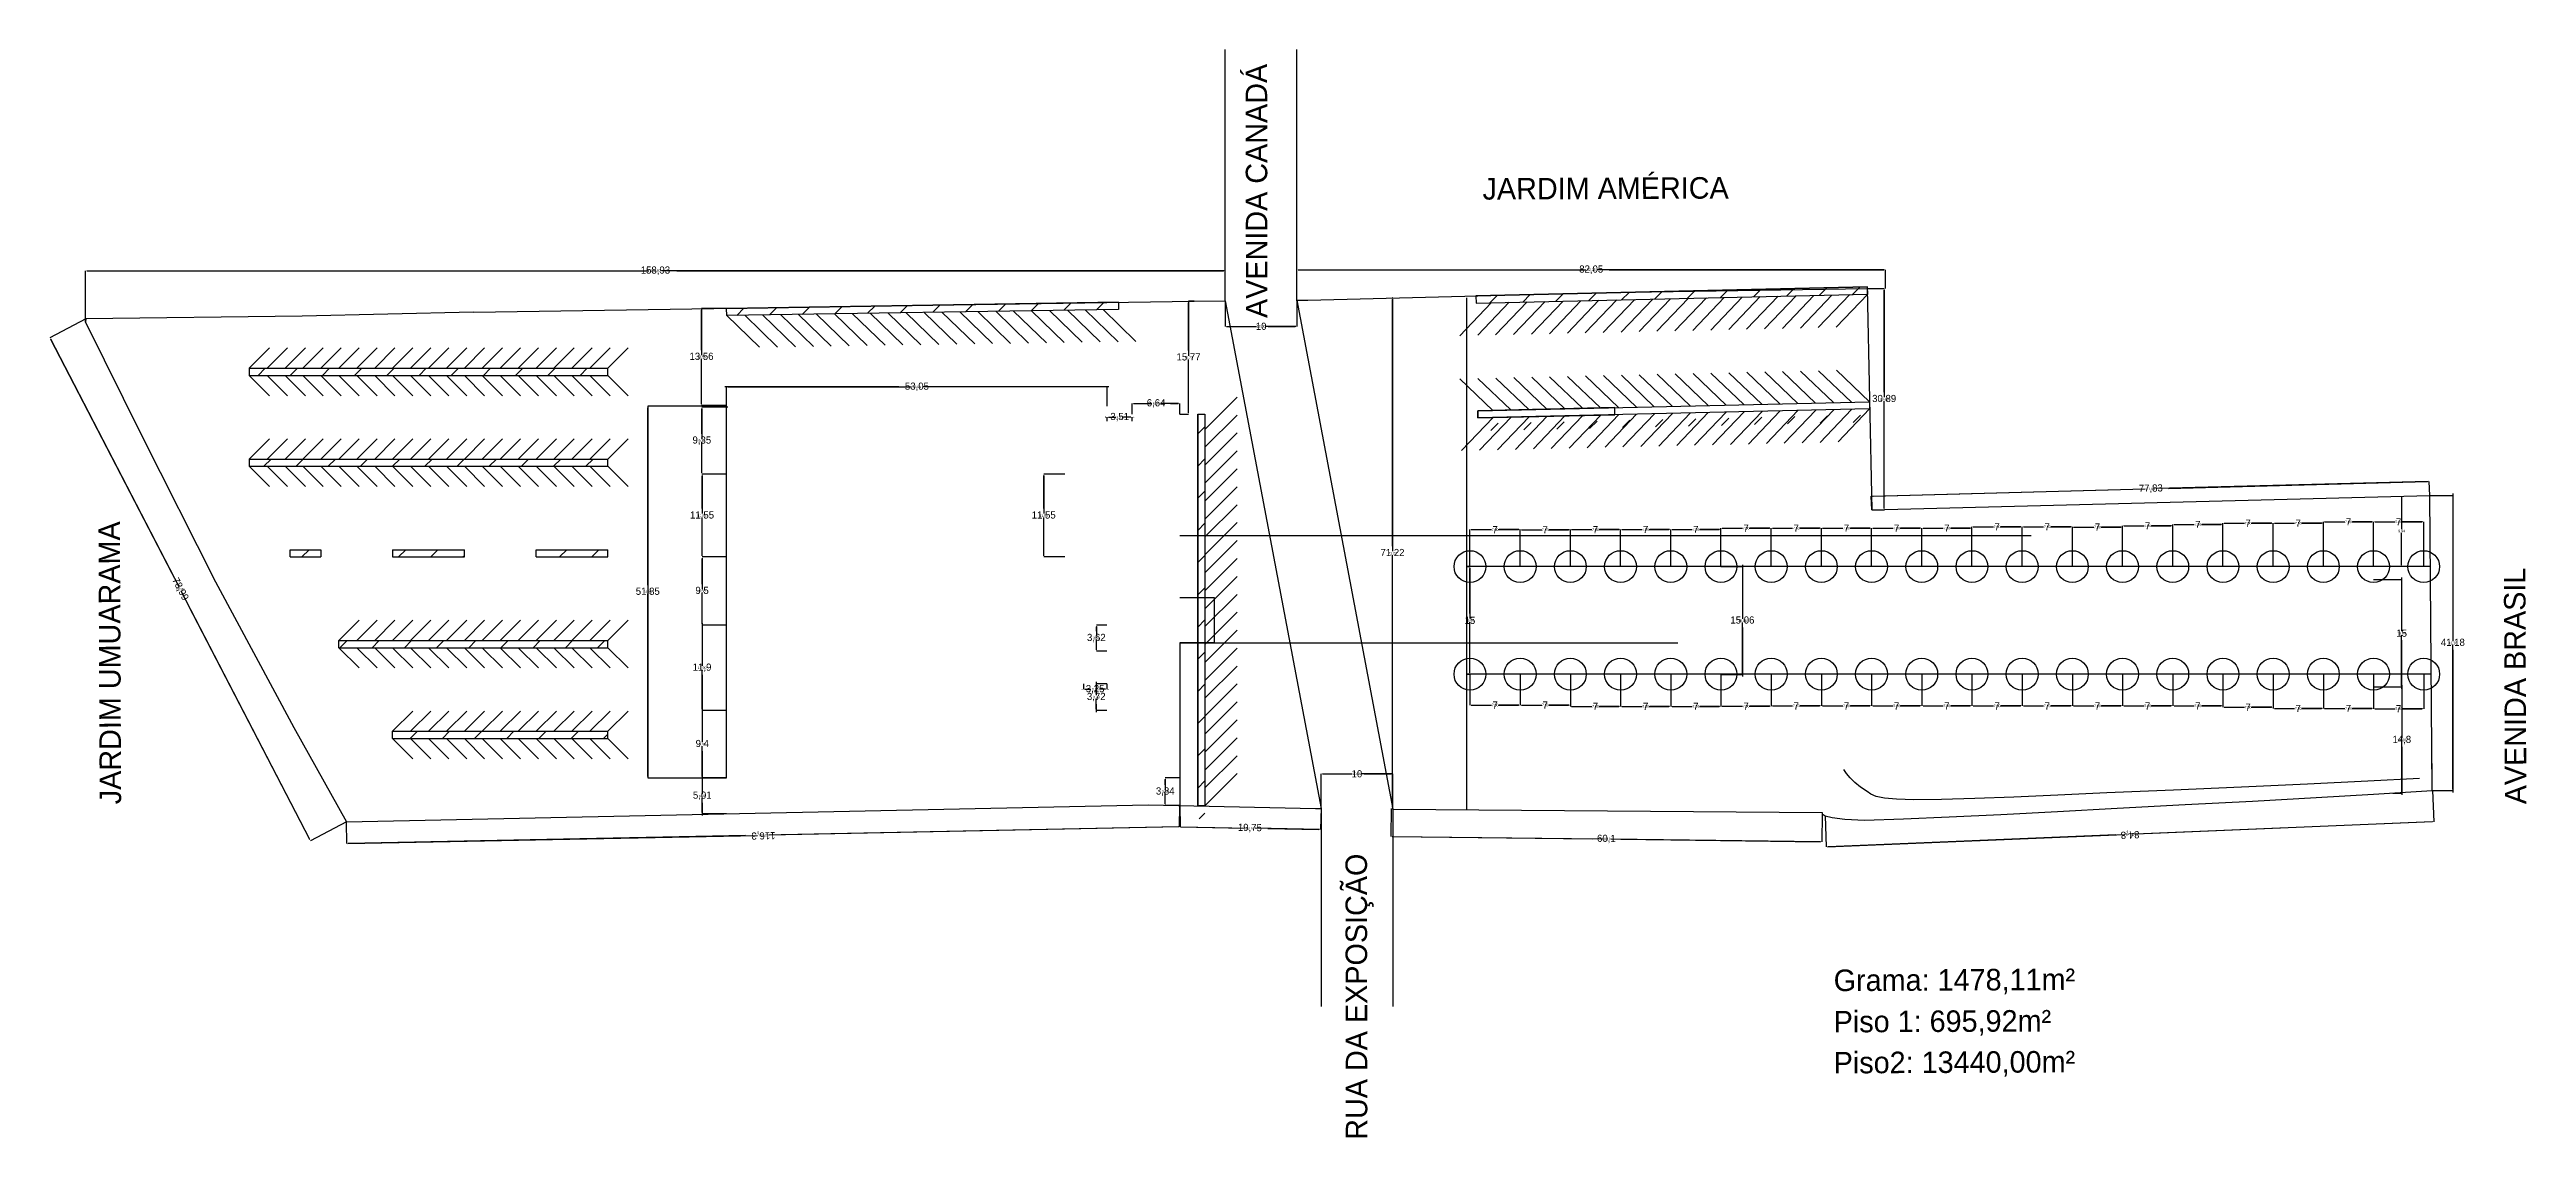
# Model space of a CAD drawing. Header units: metres. Extents: x -999 to 3200, y -1400 to 5056.
# Drawn here: x 1240.9 to 1586.3, y 4832.2 to 4983.9 of the extents above; entities that cross this region are included whole.
import ezdxf

# ---------------------------------------------------------------- set-up
doc = ezdxf.new("R2010")
doc.units = ezdxf.units.M
for name, color, linetype, true_color in [('0.1', 7, 'Continuous', 0x000001), ('ESQUADRIAS', 7, 'Continuous', 0x000002), ('Layer2', 7, 'Continuous', 0x000002), ('LINHA FINAS', 1, 'Continuous', 0x010c03), ('PLANIMETRIA', 7, 'Continuous', 0x000007), ('VEGETAÇÃO', 7, 'Continuous', 0x000062)]:
    doc.layers.add(name, color=color, linetype=linetype, true_color=true_color)

msp = doc.modelspace()

# ---------------------------------------------------------------- texts
at = {"color": 7, "char_height": 3, "width": 57.0565, "attachment_point": 1}
for s, insert, rotation in [('AVENIDA CANADÁ', (1407.76, 4946.44), 90.0696), ('JARDIM AMÉRICA', (1440.75, 4965.95, -102), 0.2563), ('JARDIM UMUARAMA', (1247.92, 4878.63, -102), 90.2563), ('AVENIDA BRASIL', (1583.32, 4878.63, -102), 90.2563), ('RUA DA EXPOSIÇÃO', (1421.69, 4831.85), 90.0696), ('Grama: 1478,11m²', (1489.71, 4855.58, -102), 0.2563), ('Piso 1: 695,92m²', (1489.71, 4849.82, -102), 0.2563), ('Piso2: 13440,00m²', (1489.71, 4844.1, -102), 0.2563)]:
    msp.add_mtext(s, dxfattribs=dict(at, insert=insert, rotation=rotation))
at = {"layer": 'Layer2', "color": 2, "char_height": 1, "attachment_point": 5}
for s, insert in [('158,93', (1325.42, 4953.04)), ('82,05', (1455.91, 4953.18)), ('10', (1409.88, 4945.28)), ('13,56', (1331.84, 4941.01)), ('15,77', (1399.76, 4940.93)), ('53,05', (1361.88, 4936.85)), ('30,89', (1496.76, 4935.13)), ('3,51', (1390.16, 4932.62)), ('6,64', (1395.23, 4934.53)), ('9,35', (1331.89, 4929.34)), ('11,55', (1331.92, 4918.89)), ('11,55', (1379.56, 4918.89)), ('7', (1561.5, 4918.01)), ('7', (1568.5, 4918.01)), ('7', (1442.5, 4916.93)), ('7', (1449.5, 4916.9)), ('7', (1456.5, 4916.93)), ('7', (1463.5, 4916.96)), ('7', (1470.5, 4916.96)), ('7', (1477.5, 4917.14)), ('7', (1484.5, 4917.14)), ('7', (1491.5, 4917.14)), ('7', (1498.5, 4917.14)), ('7', (1505.5, 4917.14)), ('7', (1512.5, 4917.32)), ('7', (1519.5, 4917.32)), ('7', (1526.5, 4917.29)), ('7', (1533.5, 4917.47)), ('7', (1540.5, 4917.65)), ('7', (1547.5, 4917.83)), ('7', (1554.5, 4917.83)), ('71,22', (1428.2, 4913.65)), ('51,85', (1324.35, 4908.25)), ('9,5', (1331.92, 4908.37)), ('15', (1439, 4904.28)), ('15,06', (1476.99, 4904.24)), ('3,62', (1386.9, 4901.81)), ('15', (1568.92, 4902.49)), ('41,18', (1576.06, 4901.13)), ('11,9', (1331.92, 4897.67)), ('3,25', (1386.73, 4894.67)), ('3,72', (1386.89, 4893.58)), ('7', (1442.5, 4892.47)), ('7', (1449.5, 4892.47)), ('7', (1456.5, 4892.29)), ('7', (1463.5, 4892.29)), ('7', (1470.5, 4892.29)), ('7', (1477.5, 4892.32)), ('7', (1484.5, 4892.35)), ('7', (1491.5, 4892.35)), ('7', (1498.5, 4892.35)), ('7', (1505.5, 4892.35)), ('7', (1512.5, 4892.35)), ('7', (1519.5, 4892.35)), ('7', (1526.5, 4892.35)), ('7', (1533.5, 4892.35)), ('7', (1540.5, 4892.35)), ('7', (1547.5, 4892.17)), ('7', (1554.5, 4891.99)), ('7', (1561.5, 4891.99)), ('7', (1568.5, 4891.96)), ('9,4', (1331.95, 4887.02)), ('14,8', (1568.94, 4887.59)), ('3,84', (1396.51, 4880.4)), ('10', (1423.24, 4882.88)), ('5,01', (1331.95, 4879.82))]:
    msp.add_mtext(s, dxfattribs=dict(at, insert=insert))
at = {"layer": 'Layer2', "char_height": 0.35, "attachment_point": 5}
for s, insert in [('\\A1;158.93', (1325.42, 4953.04)), ('\\A1;82.05', (1455.91, 4953.18)), ('\\A1;10.00', (1409.88, 4945.28)), ('\\A1;13.56', (1331.84, 4941.01)), ('\\A1;15.77', (1399.76, 4940.93)), ('\\A1;53.05', (1361.88, 4936.85)), ('\\A1;3.51', (1390.16, 4932.62)), ('\\A1;6.64', (1395.23, 4934.53)), ('\\A1;30.89', (1496.76, 4935.13)), ('\\A1;9.35', (1331.89, 4929.34)), ('\\A1;77.83', (1533.94, 4922.63)), ('\\A1;11.55', (1331.92, 4918.89)), ('\\A1;11.55', (1379.56, 4918.89)), ('\\A1;7.00', (1442.5, 4916.93)), ('\\A1;7.00', (1449.5, 4916.9)), ('\\A1;7.00', (1456.5, 4916.93)), ('\\A1;7.00', (1463.5, 4916.96)), ('\\A1;7.00', (1470.5, 4916.96)), ('\\A1;7.00', (1477.5, 4917.14)), ('\\A1;7.00', (1484.5, 4917.14)), ('\\A1;7.00', (1491.5, 4917.14)), ('\\A1;7.00', (1498.5, 4917.14)), ('\\A1;7.00', (1505.5, 4917.14)), ('\\A1;7.00', (1512.5, 4917.32)), ('\\A1;7.00', (1519.5, 4917.32)), ('\\A1;7.00', (1526.5, 4917.29)), ('\\A1;7.00', (1533.5, 4917.47)), ('\\A1;7.00', (1540.5, 4917.65)), ('\\A1;7.00', (1547.5, 4917.83)), ('\\A1;7.00', (1554.5, 4917.83)), ('\\A1;7.00', (1561.5, 4918.01)), ('\\A1;7.00', (1568.5, 4918.01)), ('\\A1;9.94', (1568.92, 4916.74)), ('\\A1;71.22', (1428.2, 4913.65)), ('\\A1;78.99', (1259.13, 4908.63)), ('\\A1;51.85', (1324.35, 4908.25)), ('\\A1;9.50', (1331.92, 4908.37)), ('\\A1;3.63', (1386.9, 4901.81)), ('\\A1;15.00', (1439, 4904.28)), ('\\A1;15.06', (1476.99, 4904.24)), ('\\A1;15.00', (1568.92, 4902.49)), ('\\A1;41.18', (1576.06, 4901.13)), ('\\A1;11.90', (1331.92, 4897.67)), ('\\A1;3.25', (1386.73, 4894.67)), ('\\A1;3.73', (1386.89, 4893.58)), ('\\A1;7.00', (1442.5, 4892.47)), ('\\A1;7.00', (1449.5, 4892.47)), ('\\A1;7.00', (1456.5, 4892.29)), ('\\A1;7.00', (1463.5, 4892.29)), ('\\A1;7.00', (1470.5, 4892.29)), ('\\A1;7.00', (1477.5, 4892.32)), ('\\A1;7.00', (1484.5, 4892.35)), ('\\A1;7.00', (1491.5, 4892.35)), ('\\A1;7.00', (1498.5, 4892.35)), ('\\A1;7.00', (1505.5, 4892.35)), ('\\A1;7.00', (1512.5, 4892.35)), ('\\A1;7.00', (1519.5, 4892.35)), ('\\A1;7.00', (1526.5, 4892.35)), ('\\A1;7.00', (1533.5, 4892.35)), ('\\A1;7.00', (1540.5, 4892.35)), ('\\A1;7.00', (1547.5, 4892.17)), ('\\A1;7.00', (1554.5, 4891.99)), ('\\A1;7.00', (1561.5, 4891.99)), ('\\A1;7.00', (1568.5, 4891.96)), ('\\A1;14.80', (1568.94, 4887.59)), ('\\A1;9.40', (1331.95, 4887.02)), ('\\A1;3.84', (1396.51, 4880.4)), ('\\A1;10.00', (1423.24, 4882.88)), ('\\A1;5.01', (1331.95, 4879.82)), ('\\A1;116.30', (1340.48, 4874.32)), ('\\A1;19.75', (1408.31, 4875.31)), ('\\A1;60.10', (1458.02, 4873.79)), ('\\A1;84.80', (1531.05, 4874.44))]:
    msp.add_mtext(s, dxfattribs=dict(at, insert=insert))
at = {"layer": 'Layer2', "color": 2, "char_height": 1, "attachment_point": 5}
for s, insert, rotation in [('77,83', (1533.94, 4922.63), 1.496), ('78,99', (1259.13, 4908.63), 297.386), ('116,3', (1340.48, 4874.32), 181.1522), ('19,75', (1408.31, 4875.31), 358.9427), ('60,1', (1458.02, 4873.79), 359.2861), ('84,8', (1531.05, 4874.44), 182.3677)]:
    msp.add_mtext(s, dxfattribs=dict(at, insert=insert, rotation=rotation))

# ---------------------------------------------------------------- blocks, each defined once
blk = doc.blocks.new('_CLOSEDFILLED')
at = {"color": 0, "linetype": 'BYBLOCK'}
blk.add_solid([(-1, 0.2), (0, 0), (-1, -0.2)], dxfattribs=at)
blk = doc.blocks.new('*D4')
at = {"layer": 'Layer2'}
for p, q in [((1568.92, 4921.53), (1568.92, 4917.01)), ((1568.92, 4911.96), (1568.92, 4916.48))]:
    blk.add_line(p, q, dxfattribs=at)
blk.add_solid([(1568.89, 4911.96), (1568.95, 4911.96), (1568.92, 4911.78)], dxfattribs=at)

# ---------------------------------------------------------------- hatches: boundary and pattern name
at = {"layer": 'LINHA FINAS'}
h = msp.add_hatch(dxfattribs=at)
h.set_pattern_fill('ANSI31', color=116)
h.paths.add_polyline_path([(1318.77, 4939.44), (1268.77, 4939.44), (1268.77, 4938.44), (1318.77, 4938.44), (1318.77, 4939.44)])
h = msp.add_hatch(dxfattribs=at)
h.set_pattern_fill('ANSI31', color=116)
h.paths.add_polyline_path([(1318.77, 4925.78), (1318.77, 4926.78), (1268.77, 4926.78), (1268.77, 4925.78), (1318.77, 4925.78)])
h = msp.add_hatch(dxfattribs=at)
h.set_pattern_fill('ANSI31', color=116)
h.paths.add_polyline_path([(1278.77, 4913.13), (1278.77, 4914.13), (1274.49, 4914.13), (1274.49, 4913.13), (1278.77, 4913.13)])
h = msp.add_hatch(dxfattribs=at)
h.set_pattern_fill('ANSI31', color=116)
h.paths.add_polyline_path([(1298.77, 4913.13), (1298.77, 4914.13), (1288.77, 4914.13), (1288.77, 4913.13), (1298.77, 4913.13)])
h = msp.add_hatch(dxfattribs=at)
h.set_pattern_fill('ANSI31', color=116)
h.paths.add_polyline_path([(1318.77, 4914.13), (1308.77, 4914.13), (1308.77, 4913.13), (1318.77, 4913.13), (1318.77, 4914.13)])
h = msp.add_hatch(dxfattribs=at)
h.set_pattern_fill('ANSI31', color=116)
h.paths.add_polyline_path([(1318.77, 4901.47), (1281.27, 4901.47), (1281.27, 4900.47), (1318.77, 4900.47), (1318.77, 4901.47)])
h = msp.add_hatch(dxfattribs=at)
h.set_pattern_fill('ANSI31', color=116)
h.paths.add_polyline_path([(1318.77, 4888.81), (1288.77, 4888.81), (1288.77, 4887.81), (1318.77, 4887.81), (1318.77, 4888.81)])
at = {"layer": 'VEGETAÇÃO'}
h = msp.add_hatch(dxfattribs=at)
h.set_pattern_fill('ANSI31', color=98)
h.paths.add_polyline_path([(1461.8, 4949.02), (1461.52, 4950.02), (1477.89, 4950.39), (1478.26, 4949.74), (1478.45, 4949.4), (1461.8, 4949.02)])
h.paths.add_polyline_path([(1450.13, 4948.76), (1450.34, 4949.3), (1450.51, 4949.77), (1461.52, 4950.02), (1461.8, 4949.02), (1450.13, 4948.76)])
h.paths.add_polyline_path([(1439.89, 4948.53), (1439.87, 4949.53), (1450.51, 4949.77), (1450.34, 4949.3), (1450.13, 4948.76), (1439.89, 4948.53)])
h.paths.add_polyline_path([(1478.45, 4949.4), (1478.26, 4949.74), (1477.89, 4950.39), (1494.48, 4950.77), (1494.5, 4949.77), (1478.45, 4949.4)])
h = msp.add_hatch(dxfattribs=at)
h.set_pattern_fill('ANSI31', color=98)
h.paths.add_polyline_path([(1368.05, 4947.3), (1368.28, 4948.31), (1351.91, 4948.05), (1351.56, 4947.38), (1351.39, 4947.04), (1368.05, 4947.3)])
h.paths.add_polyline_path([(1379.71, 4947.49), (1379.49, 4948.01), (1379.29, 4948.48), (1368.28, 4948.31), (1368.05, 4947.3), (1379.71, 4947.49)])
h.paths.add_polyline_path([(1389.96, 4947.65), (1389.94, 4948.65), (1379.29, 4948.48), (1379.49, 4948.01), (1379.71, 4947.49), (1389.96, 4947.65)])
h.paths.add_polyline_path([(1351.39, 4947.04), (1351.56, 4947.38), (1351.91, 4948.05), (1335.32, 4947.79), (1335.34, 4946.79), (1351.39, 4947.04)])
h = msp.add_hatch(dxfattribs=at)
h.set_pattern_fill('ANSI31', color=98)
h.paths.add_polyline_path([(1472.84, 4931.44), (1473.06, 4932.45), (1456.69, 4932.08), (1456.35, 4931.4), (1456.18, 4931.06), (1472.84, 4931.44)])
h.paths.add_polyline_path([(1484.5, 4931.71), (1484.27, 4932.23), (1484.07, 4932.7), (1473.06, 4932.45), (1472.84, 4931.44), (1484.5, 4931.71)])
h.paths.add_polyline_path([(1494.74, 4931.94), (1494.72, 4932.94), (1484.07, 4932.7), (1484.27, 4932.23), (1484.5, 4931.71), (1494.74, 4931.94)])
h.paths.add_polyline_path([(1456.18, 4931.06), (1456.35, 4931.4), (1456.69, 4932.08), (1440.11, 4931.7), (1440.13, 4930.7), (1456.18, 4931.06)])
h = msp.add_hatch(dxfattribs=at)
h.set_pattern_fill('ANSI31', color=98)
h.paths.add_polyline_path([(1402.05, 4909.34), (1401.05, 4909.59), (1401.05, 4893.21), (1401.72, 4892.86), (1402.05, 4892.68), (1402.05, 4909.34)])
h.paths.add_polyline_path([(1402.05, 4921), (1401.52, 4920.79), (1401.05, 4920.6), (1401.05, 4909.59), (1402.05, 4909.34), (1402.05, 4921)])
h.paths.add_polyline_path([(1402.05, 4931.25), (1401.05, 4931.25), (1401.05, 4920.6), (1401.52, 4920.79), (1402.05, 4921), (1402.05, 4931.25)])
h.paths.add_polyline_path([(1402.05, 4892.68), (1401.72, 4892.86), (1401.05, 4893.21), (1401.05, 4876.62), (1402.05, 4876.62), (1402.05, 4892.68)])

# ---------------------------------------------------------------- linework, layer by layer
at = {"color": 2}
for p, q in [((1245.95, 4945.85), (1245.95, 4953.04)), ((1246.2, 4953.04), (1322.42, 4953.04)), ((1328.42, 4953.04), (1404.63, 4953.04)), ((1404.88, 4948.84), (1404.88, 4953.04)), ((1414.88, 4948.92), (1414.88, 4953.18)), ((1415.13, 4953.18), (1453.41, 4953.18)), ((1458.41, 4953.18), (1496.69, 4953.18)), ((1496.94, 4950.57), (1496.94, 4953.18)), ((1494.41, 4950.57), (1496.76, 4950.57)), ((1496.76, 4936.09), (1496.76, 4950.32)), ((1246, 4946.31), (1240.97, 4943.7)), ((1335.38, 4947.79), (1331.84, 4947.79)), ((1331.84, 4941.98), (1331.84, 4947.54)), ((1400.53, 4948.81), (1399.76, 4948.81)), ((1399.76, 4941.89), (1399.76, 4948.56)), ((1404.88, 4948.84), (1404.88, 4945.28)), ((1414.88, 4948.92), (1414.88, 4945.28)), ((1428.24, 4949.26), (1428.2, 4949.26)), ((1428.2, 4914.62), (1428.2, 4949.01)), ((1241.08, 4943.48), (1257.98, 4910.85)), ((1405.13, 4945.28), (1408.88, 4945.28)), ((1410.88, 4945.28), (1414.63, 4945.28)), ((1331.84, 4934.48), (1331.84, 4940.04)), ((1399.76, 4933.29), (1399.76, 4939.96)), ((1359.38, 4936.85), (1335.1, 4936.85)), ((1335.35, 4934.17), (1335.35, 4936.85)), ((1388.65, 4936.85), (1364.38, 4936.85)), ((1388.4, 4934.17), (1388.4, 4936.85)), ((1324.35, 4934.17), (1324.35, 4934.17)), ((1324.35, 4909.21), (1324.35, 4933.92)), ((1335.35, 4934.23), (1331.84, 4934.23)), ((1335.5, 4934.02), (1331.89, 4934.02)), ((1331.89, 4930.31), (1331.89, 4933.77)), ((1388.16, 4932.62), (1388.15, 4932.62)), ((1388.4, 4932.07), (1388.4, 4932.62)), ((1391.91, 4933.04), (1391.91, 4934.53)), ((1391.91, 4932.07), (1391.91, 4932.62)), ((1392.16, 4934.53), (1393.23, 4934.53)), ((1392.16, 4932.62), (1392.16, 4932.62)), ((1397.23, 4934.53), (1398.3, 4934.53)), ((1398.55, 4933.04), (1398.55, 4934.53)), ((1398.55, 4933.04), (1399.76, 4933.04)), ((1496.76, 4919.93), (1496.76, 4934.16)), ((1331.89, 4924.92), (1331.89, 4928.38)), ((1335.35, 4924.67), (1331.89, 4924.67)), ((1335.29, 4924.67), (1331.92, 4924.67)), ((1331.92, 4919.86), (1331.92, 4924.42)), ((1382.5, 4924.67), (1379.56, 4924.67)), ((1379.56, 4919.86), (1379.56, 4924.42)), ((1495.22, 4921.62), (1531.44, 4922.56)), ((1536.43, 4922.69), (1572.53, 4923.64)), ((1572.83, 4921.71), (1572.78, 4923.64)), ((1576.06, 4921.96), (1576.06, 4902.09)), ((1495.02, 4919.68), (1494.97, 4921.61)), ((1495.02, 4919.68), (1496.76, 4919.68)), ((1572.76, 4921.71), (1576.06, 4921.71)), ((1331.92, 4913.37), (1331.92, 4917.93)), ((1379.56, 4913.37), (1379.56, 4917.93)), ((1439, 4911.78), (1439, 4916.93)), ((1439.25, 4916.93), (1442, 4916.93)), ((1443, 4916.93), (1445.75, 4916.93)), ((1446, 4911.78), (1446, 4916.93)), ((1446, 4911.78), (1446, 4916.9)), ((1446.25, 4916.9), (1449, 4916.9)), ((1450, 4916.9), (1452.75, 4916.9)), ((1453, 4911.84), (1453, 4916.93)), ((1453, 4911.78), (1453, 4916.9)), ((1453.25, 4916.93), (1456, 4916.93)), ((1457, 4916.93), (1459.75, 4916.93)), ((1460, 4911.84), (1460, 4916.96)), ((1460, 4911.78), (1460, 4916.93)), ((1460.25, 4916.96), (1463, 4916.96)), ((1464, 4916.96), (1466.75, 4916.96)), ((1467, 4911.78), (1467, 4916.96)), ((1467, 4911.78), (1467, 4916.96)), ((1467.25, 4916.96), (1470, 4916.96)), ((1471, 4916.96), (1473.75, 4916.96)), ((1474, 4911.78), (1474, 4917.14)), ((1474, 4911.78), (1474, 4916.96)), ((1474.25, 4917.14), (1477, 4917.14)), ((1478, 4917.14), (1480.75, 4917.14)), ((1481, 4911.78), (1481, 4917.14)), ((1481, 4911.84), (1481, 4917.14)), ((1481.25, 4917.14), (1484, 4917.14)), ((1485, 4917.14), (1487.75, 4917.14)), ((1488, 4911.78), (1488, 4917.14)), ((1488, 4911.78), (1488, 4917.14)), ((1488.25, 4917.14), (1491, 4917.14)), ((1492, 4917.14), (1494.75, 4917.14)), ((1495, 4911.78), (1495, 4917.14)), ((1495, 4911.84), (1495, 4917.14)), ((1495.25, 4917.14), (1498, 4917.14)), ((1499, 4917.14), (1501.75, 4917.14)), ((1502, 4911.78), (1502, 4917.14)), ((1502, 4911.78), (1502, 4917.14)), ((1502.25, 4917.14), (1505, 4917.14)), ((1506, 4917.14), (1508.75, 4917.14)), ((1509, 4911.84), (1509, 4917.32)), ((1509, 4911.78), (1509, 4917.14)), ((1509.25, 4917.32), (1512, 4917.32)), ((1513, 4917.32), (1515.75, 4917.32)), ((1516, 4911.78), (1516, 4917.32)), ((1516, 4911.84), (1516, 4917.32)), ((1516.25, 4917.32), (1519, 4917.32)), ((1520, 4917.32), (1522.75, 4917.32)), ((1523, 4911.78), (1523, 4917.32)), ((1523, 4911.84), (1523, 4917.29)), ((1523.25, 4917.29), (1526, 4917.29)), ((1527, 4917.29), (1529.75, 4917.29)), ((1530, 4911.84), (1530, 4917.47)), ((1530, 4911.78), (1530, 4917.29)), ((1530.25, 4917.47), (1533, 4917.47)), ((1534, 4917.47), (1536.75, 4917.47)), ((1537, 4911.84), (1537, 4917.65)), ((1537, 4911.78), (1537, 4917.47)), ((1537.25, 4917.65), (1540, 4917.65)), ((1541, 4917.65), (1543.75, 4917.65)), ((1544, 4911.84), (1544, 4917.83)), ((1544, 4911.78), (1544, 4917.65)), ((1544.25, 4917.83), (1547, 4917.83)), ((1548, 4917.83), (1550.75, 4917.83)), ((1551, 4911.78), (1551, 4917.83)), ((1551, 4911.84), (1551, 4917.83)), ((1551.25, 4917.83), (1554, 4917.83)), ((1555, 4917.83), (1557.75, 4917.83)), ((1558, 4911.84), (1558, 4918.01)), ((1558, 4911.78), (1558, 4917.83)), ((1558.25, 4918.01), (1561, 4918.01)), ((1562, 4918.01), (1564.75, 4918.01)), ((1565, 4911.78), (1565, 4918.01)), ((1565, 4911.78), (1565, 4918.01)), ((1565.25, 4918.01), (1568, 4918.01)), ((1569, 4918.01), (1571.75, 4918.01)), ((1572, 4911.78), (1572, 4918.01)), ((1335.35, 4913.12), (1331.92, 4913.12)), ((1335.29, 4913.12), (1331.92, 4913.12)), ((1331.92, 4909.34), (1331.92, 4912.87)), ((1382.5, 4913.12), (1379.56, 4913.12)), ((1428.2, 4878.29), (1428.2, 4912.68)), ((1438.55, 4911.78), (1439, 4911.78)), ((1474, 4911.78), (1476.99, 4911.78)), ((1476.99, 4912.03), (1476.99, 4905.21)), ((1439, 4905.24), (1439, 4911.53)), ((1565, 4909.99), (1568.92, 4909.99)), ((1568.92, 4910.24), (1568.92, 4903.46)), ((1260.28, 4906.41), (1277.19, 4873.79)), ((1324.35, 4882.57), (1324.35, 4907.28)), ((1331.92, 4903.87), (1331.92, 4907.4)), ((1331.92, 4903.87), (1331.92, 4898.64)), ((1335.35, 4903.62), (1331.92, 4903.62)), ((1335.35, 4903.62), (1331.92, 4903.62)), ((1388.35, 4903.62), (1386.9, 4903.62)), ((1386.9, 4902.78), (1386.9, 4903.37)), ((1439, 4897.03), (1439, 4903.31)), ((1476.99, 4903.28), (1476.99, 4896.46)), ((1568.92, 4901.53), (1568.92, 4894.74)), ((1386.9, 4900.24), (1386.9, 4900.84)), ((1388.35, 4899.99), (1386.9, 4899.99)), ((1576.06, 4900.16), (1576.06, 4880.29)), ((1331.92, 4896.7), (1331.92, 4891.47)), ((1385.1, 4895.44), (1385.1, 4894.67)), ((1386.89, 4895.69), (1386.89, 4894.55)), ((1388.35, 4895.44), (1386.89, 4895.44)), ((1388.35, 4895.44), (1388.35, 4894.67)), ((1438.55, 4896.78), (1439, 4896.78)), ((1439, 4896.78), (1439, 4892.47)), ((1446, 4896.78), (1446, 4892.47)), ((1446, 4896.71), (1446, 4892.47)), ((1453, 4896.78), (1453, 4892.47)), ((1453, 4896.71), (1453, 4892.29)), ((1460, 4896.78), (1460, 4892.29)), ((1460, 4896.71), (1460, 4892.29)), ((1467, 4896.78), (1467, 4892.29)), ((1467, 4896.78), (1467, 4892.29)), ((1474, 4896.78), (1474, 4892.29)), ((1474, 4896.71), (1474, 4892.32)), ((1474, 4896.71), (1476.99, 4896.71)), ((1481, 4896.78), (1481, 4892.32)), ((1481, 4896.71), (1481, 4892.35)), ((1488, 4896.78), (1488, 4892.35)), ((1488, 4896.78), (1488, 4892.35)), ((1495, 4896.78), (1495, 4892.35)), ((1495, 4896.71), (1495, 4892.35)), ((1502, 4896.78), (1502, 4892.35)), ((1502, 4896.71), (1502, 4892.35)), ((1509, 4896.78), (1509, 4892.35)), ((1509, 4896.78), (1509, 4892.35)), ((1516, 4896.78), (1516, 4892.35)), ((1516, 4896.78), (1516, 4892.35)), ((1523, 4896.78), (1523, 4892.35)), ((1523, 4896.71), (1523, 4892.35)), ((1530, 4896.78), (1530, 4892.35)), ((1530, 4896.71), (1530, 4892.35)), ((1537, 4896.78), (1537, 4892.35)), ((1537, 4896.78), (1537, 4892.35)), ((1544, 4896.78), (1544, 4892.35)), ((1544, 4896.71), (1544, 4892.17)), ((1551, 4896.78), (1551, 4892.17)), ((1551, 4896.78), (1551, 4891.99)), ((1558, 4896.78), (1558, 4891.99)), ((1558, 4896.78), (1558, 4891.99)), ((1565, 4896.78), (1565, 4891.99)), ((1565, 4896.78), (1565, 4891.96)), ((1565, 4894.99), (1568.92, 4894.99)), ((1568.06, 4894.99), (1568.94, 4894.99)), ((1568.94, 4895.24), (1568.94, 4888.56)), ((1572, 4896.78), (1572, 4891.96)), ((1335.35, 4891.72), (1331.92, 4891.72)), ((1331.95, 4891.97), (1331.95, 4887.99)), ((1335.35, 4891.72), (1331.95, 4891.72)), ((1386.89, 4892.61), (1386.89, 4891.47)), ((1388.35, 4891.72), (1386.89, 4891.72)), ((1439.25, 4892.47), (1442, 4892.47)), ((1443, 4892.47), (1445.75, 4892.47)), ((1446.25, 4892.47), (1449, 4892.47)), ((1450, 4892.47), (1452.75, 4892.47)), ((1453.25, 4892.29), (1456, 4892.29)), ((1457, 4892.29), (1459.75, 4892.29)), ((1460.25, 4892.29), (1463, 4892.29)), ((1464, 4892.29), (1466.75, 4892.29)), ((1467.25, 4892.29), (1470, 4892.29)), ((1471, 4892.29), (1473.75, 4892.29)), ((1474.25, 4892.32), (1477, 4892.32)), ((1478, 4892.32), (1480.75, 4892.32)), ((1481.25, 4892.35), (1484, 4892.35)), ((1485, 4892.35), (1487.75, 4892.35)), ((1488.25, 4892.35), (1491, 4892.35)), ((1492, 4892.35), (1494.75, 4892.35)), ((1495.25, 4892.35), (1498, 4892.35)), ((1499, 4892.35), (1501.75, 4892.35)), ((1502.25, 4892.35), (1505, 4892.35)), ((1506, 4892.35), (1508.75, 4892.35)), ((1509.25, 4892.35), (1512, 4892.35)), ((1513, 4892.35), (1515.75, 4892.35)), ((1516.25, 4892.35), (1519, 4892.35)), ((1520, 4892.35), (1522.75, 4892.35)), ((1523.25, 4892.35), (1526, 4892.35)), ((1527, 4892.35), (1529.75, 4892.35)), ((1530.25, 4892.35), (1533, 4892.35)), ((1534, 4892.35), (1536.75, 4892.35)), ((1537.25, 4892.35), (1540, 4892.35)), ((1541, 4892.35), (1543.75, 4892.35)), ((1544.25, 4892.17), (1547, 4892.17)), ((1548, 4892.17), (1550.75, 4892.17)), ((1551.25, 4891.99), (1554, 4891.99)), ((1555, 4891.99), (1557.75, 4891.99)), ((1558.25, 4891.99), (1561, 4891.99)), ((1562, 4891.99), (1564.75, 4891.99)), ((1565.25, 4891.96), (1568, 4891.96)), ((1569, 4891.96), (1571.75, 4891.96)), ((1331.95, 4886.05), (1331.95, 4882.07)), ((1568.94, 4886.63), (1568.94, 4879.94)), ((1324.35, 4882.32), (1324.35, 4882.32)), ((1331.95, 4882.57), (1331.95, 4880.79)), ((1335.35, 4882.32), (1331.95, 4882.32)), ((1335.35, 4882.32), (1331.95, 4882.32)), ((1398.55, 4882.32), (1396.51, 4882.32)), ((1396.51, 4881.37), (1396.51, 4882.07)), ((1418.24, 4878.05), (1418.24, 4882.88)), ((1418.49, 4882.88), (1422.24, 4882.88)), ((1424.24, 4882.88), (1427.99, 4882.88)), ((1428.24, 4877.97), (1428.24, 4882.88)), ((1573.17, 4880.54), (1576.06, 4880.54)), ((1573.24, 4880.54), (1573.42, 4876.2)), ((1331.95, 4878.85), (1331.95, 4877.07)), ((1335.35, 4877.32), (1331.95, 4877.32)), ((1396.51, 4878.73), (1396.51, 4879.43)), ((1398.55, 4878.48), (1396.51, 4878.48)), ((1398.49, 4878.48), (1398.44, 4875.49)), ((1398.55, 4878.48), (1398.61, 4875.49)), ((1418.24, 4878.12), (1418.18, 4875.13)), ((1428.02, 4878.04), (1427.97, 4874.16)), ((1428.24, 4878.04), (1428.2, 4878.04)), ((1488.11, 4877.29), (1488.07, 4873.41)), ((1488.51, 4877.03), (1488.69, 4872.69)), ((1567.67, 4880.19), (1568.94, 4880.19)), ((1282.33, 4876.17), (1277.3, 4873.56)), ((1282.28, 4876.14), (1282.34, 4873.15)), ((1337.98, 4874.27), (1282.59, 4873.16)), ((1398.36, 4875.49), (1342.97, 4874.37)), ((1398.69, 4875.49), (1405.81, 4875.36)), ((1410.81, 4875.27), (1417.93, 4875.13)), ((1428.22, 4874.16), (1456.02, 4873.81)), ((1460.02, 4873.76), (1487.82, 4873.42)), ((1529.05, 4874.36), (1488.94, 4872.7)), ((1573.17, 4876.19), (1533.05, 4874.53))]:
    msp.add_line(p, q, dxfattribs=at)
at = {"color": 7}
for p, q in [((1438.55, 4877.89, -102), (1438.55, 4949.26, -102)), ((1398.55, 4916.13, -102), (1517.27, 4916.13, -102)), ((1573, 4911.78, -102), (1438.55, 4911.78, -102)), ((1403.38, 4907.43, -102), (1398.55, 4907.43, -102)), ((1403.38, 4901.13, -102), (1403.38, 4907.43, -102)), ((1403.38, 4901.13, -102), (1398.55, 4901.13, -102)), ((1398.55, 4901.13, -102), (1468, 4901.13, -102)), ((1398.55, 4901.13, -102), (1398.55, 4878.48, -102)), ((1573, 4896.78, -102), (1438.55, 4896.78, -102))]:
    msp.add_line(p, q, dxfattribs=at)
msp.add_lwpolyline([(1335.35, 4934.17), (1324.35, 4934.17), (1324.35, 4882.32), (1335.35, 4882.32)], close=True, dxfattribs=at)
for centre in [(1439, 4911.78, -102), (1446, 4911.78, -102), (1453, 4911.78, -102), (1460, 4911.78, -102), (1467, 4911.78, -102), (1474, 4911.78, -102), (1481, 4911.78, -102), (1488, 4911.78, -102), (1495, 4911.78, -102), (1502, 4911.78, -102), (1509, 4911.78, -102), (1516, 4911.78, -102), (1523, 4911.78, -102), (1530, 4911.78, -102), (1537, 4911.78, -102), (1544, 4911.78, -102), (1551, 4911.78, -102), (1558, 4911.78, -102), (1565, 4911.78, -102), (1572, 4911.78, -102), (1439, 4896.78, -102), (1446, 4896.78, -102), (1453, 4896.78, -102), (1460, 4896.78, -102), (1467, 4896.78, -102), (1474, 4896.78, -102), (1481, 4896.78, -102), (1488, 4896.78, -102), (1495, 4896.78, -102), (1502, 4896.78, -102), (1509, 4896.78, -102), (1516, 4896.78, -102), (1523, 4896.78, -102), (1530, 4896.78, -102), (1537, 4896.78, -102), (1544, 4896.78, -102), (1551, 4896.78, -102), (1558, 4896.78, -102), (1565, 4896.78, -102), (1572, 4896.78, -102)]:
    msp.add_circle(centre, 2.22, dxfattribs=at)
at = {"layer": '0.1', "color": 1}
for p, q in [((1439.83, 4949.53, -102), (1494.42, 4950.77, -102)), ((1439.86, 4948.53, -102), (1494.47, 4949.77, -102)), ((1484.47, 4949.54, -102), (1480.07, 4944.94, -102)), ((1486.97, 4949.6, -102), (1482.57, 4945, -102)), ((1489.47, 4949.65, -102), (1485.07, 4945.05, -102)), ((1491.97, 4949.71, -102), (1487.57, 4945.11, -102)), ((1494.47, 4949.77, -102), (1490.07, 4945.17, -102)), ((1389.99, 4947.65, -102), (1335.37, 4946.79, -102)), ((1335.37, 4946.79, -102), (1339.94, 4942.36, -102)), ((1389.97, 4948.65, -102), (1335.38, 4947.79, -102)), ((1337.87, 4946.83, -102), (1342.44, 4942.4, -102)), ((1340.37, 4946.87, -102), (1344.94, 4942.44, -102)), ((1342.87, 4946.91, -102), (1347.44, 4942.48, -102)), ((1345.37, 4946.95, -102), (1349.94, 4942.52, -102)), ((1347.87, 4946.99, -102), (1352.44, 4942.56, -102)), ((1350.37, 4947.03, -102), (1354.94, 4942.6, -102)), ((1352.87, 4947.07, -102), (1357.44, 4942.64, -102)), ((1355.37, 4947.1, -102), (1359.94, 4942.68, -102)), ((1357.87, 4947.14, -102), (1362.44, 4942.71, -102)), ((1360.37, 4947.18, -102), (1364.94, 4942.75, -102)), ((1362.87, 4947.22, -102), (1367.44, 4942.79, -102)), ((1365.37, 4947.26, -102), (1369.94, 4942.83, -102)), ((1367.87, 4947.3, -102), (1372.44, 4942.87, -102)), ((1370.37, 4947.34, -102), (1374.94, 4942.91, -102)), ((1372.87, 4947.38, -102), (1377.44, 4942.95, -102)), ((1375.37, 4947.42, -102), (1379.94, 4942.99, -102)), ((1377.87, 4947.46, -102), (1382.43, 4943.03, -102)), ((1380.36, 4947.5, -102), (1384.93, 4943.07, -102)), ((1382.86, 4947.53, -102), (1387.43, 4943.11, -102)), ((1385.36, 4947.57, -102), (1389.93, 4943.14, -102)), ((1387.86, 4947.61, -102), (1392.43, 4943.18, -102)), ((1441.98, 4948.57, -102), (1437.58, 4943.97, -102)), ((1444.48, 4948.63, -102), (1440.08, 4944.03, -102)), ((1446.98, 4948.69, -102), (1442.58, 4944.09, -102)), ((1449.48, 4948.74, -102), (1445.08, 4944.14, -102)), ((1451.98, 4948.8, -102), (1447.58, 4944.2, -102)), ((1454.48, 4948.86, -102), (1450.08, 4944.26, -102)), ((1456.98, 4948.91, -102), (1452.58, 4944.31, -102)), ((1459.48, 4948.97, -102), (1455.08, 4944.37, -102)), ((1461.98, 4949.03, -102), (1457.58, 4944.43, -102)), ((1464.48, 4949.09, -102), (1460.08, 4944.48, -102)), ((1466.97, 4949.14, -102), (1462.58, 4944.54, -102)), ((1469.47, 4949.2, -102), (1465.08, 4944.6, -102)), ((1471.97, 4949.26, -102), (1467.58, 4944.65, -102)), ((1474.47, 4949.31, -102), (1470.08, 4944.71, -102)), ((1476.97, 4949.37, -102), (1472.58, 4944.77, -102)), ((1479.47, 4949.43, -102), (1475.08, 4944.83, -102)), ((1481.97, 4949.48, -102), (1477.57, 4944.88, -102)), ((1442.21, 4933.56, -102), (1437.61, 4937.96, -102)), ((1444.71, 4933.62, -102), (1440.11, 4938.02, -102)), ((1447.21, 4933.68, -102), (1442.61, 4938.07, -102)), ((1449.71, 4933.73, -102), (1445.11, 4938.13, -102)), ((1452.21, 4933.79, -102), (1447.61, 4938.19, -102)), ((1454.71, 4933.85, -102), (1450.11, 4938.24, -102)), ((1457.21, 4933.91, -102), (1452.61, 4938.3, -102)), ((1459.71, 4933.96, -102), (1455.11, 4938.36, -102)), ((1462.21, 4934.02, -102), (1457.61, 4938.42, -102)), ((1464.71, 4934.08, -102), (1460.11, 4938.47, -102)), ((1467.21, 4934.13, -102), (1462.61, 4938.53, -102)), ((1469.71, 4934.19, -102), (1465.11, 4938.59, -102)), ((1472.21, 4934.25, -102), (1467.61, 4938.64, -102)), ((1474.71, 4934.3, -102), (1470.11, 4938.7, -102)), ((1477.21, 4934.36, -102), (1472.6, 4938.76, -102)), ((1479.7, 4934.42, -102), (1475.1, 4938.81, -102)), ((1482.2, 4934.47, -102), (1477.6, 4938.87, -102)), ((1484.7, 4934.53, -102), (1480.1, 4938.93, -102)), ((1487.2, 4934.59, -102), (1482.6, 4938.98, -102)), ((1489.7, 4934.64, -102), (1485.1, 4939.04, -102)), ((1492.2, 4934.7, -102), (1487.6, 4939.1, -102)), ((1494.7, 4934.76, -102), (1490.1, 4939.15, -102)), ((1401.05, 4933.04, -102), (1401.05, 4878.44, -102)), ((1402.05, 4930.91, -102), (1406.55, 4935.41, -102)), ((1402.05, 4933.04, -102), (1402.05, 4878.41, -102)), ((1402.05, 4928.41, -102), (1406.55, 4932.91, -102)), ((1442.24, 4932.56, -102), (1437.84, 4927.96, -102)), ((1444.74, 4932.62, -102), (1440.34, 4928.02, -102)), ((1447.24, 4932.68, -102), (1442.84, 4928.08, -102)), ((1449.74, 4932.73, -102), (1445.34, 4928.13, -102)), ((1452.23, 4932.79, -102), (1447.84, 4928.19, -102)), ((1454.73, 4932.85, -102), (1450.34, 4928.25, -102)), ((1457.23, 4932.91, -102), (1452.84, 4928.3, -102)), ((1459.73, 4932.96, -102), (1455.34, 4928.36, -102)), ((1462.23, 4933.02, -102), (1457.84, 4928.42, -102)), ((1464.73, 4933.08, -102), (1460.33, 4928.47, -102)), ((1467.23, 4933.13, -102), (1462.83, 4928.53, -102)), ((1469.73, 4933.19, -102), (1465.33, 4928.59, -102)), ((1472.23, 4933.25, -102), (1467.83, 4928.65, -102)), ((1474.73, 4933.3, -102), (1470.33, 4928.7, -102)), ((1477.23, 4933.36, -102), (1472.83, 4928.76, -102)), ((1479.73, 4933.42, -102), (1475.33, 4928.82, -102)), ((1482.23, 4933.47, -102), (1477.83, 4928.87, -102)), ((1484.73, 4933.53, -102), (1480.33, 4928.93, -102)), ((1487.23, 4933.59, -102), (1482.83, 4928.99, -102)), ((1489.73, 4933.64, -102), (1485.33, 4929.04, -102)), ((1492.22, 4933.7, -102), (1487.83, 4929.1, -102)), ((1494.72, 4933.76, -102), (1490.33, 4929.16, -102)), ((1402.05, 4925.91, -102), (1406.55, 4930.41, -102)), ((1402.05, 4923.41, -102), (1406.55, 4927.91, -102)), ((1402.05, 4920.91, -102), (1406.55, 4925.41, -102)), ((1402.05, 4918.41, -102), (1406.55, 4922.91, -102)), ((1402.05, 4915.91, -102), (1406.55, 4920.41, -102)), ((1402.05, 4913.41, -102), (1406.55, 4917.91, -102)), ((1402.05, 4910.91, -102), (1406.55, 4915.41, -102)), ((1402.05, 4908.41, -102), (1406.55, 4912.91, -102)), ((1402.05, 4905.91, -102), (1406.55, 4910.41, -102)), ((1402.05, 4903.41, -102), (1406.55, 4907.91, -102)), ((1402.05, 4900.91, -102), (1406.55, 4905.41, -102)), ((1402.05, 4898.41, -102), (1406.55, 4902.91, -102)), ((1402.05, 4895.91, -102), (1406.55, 4900.41, -102)), ((1402.05, 4893.41, -102), (1406.55, 4897.91, -102)), ((1402.05, 4890.91, -102), (1406.55, 4895.41, -102)), ((1402.05, 4888.41, -102), (1406.55, 4892.91, -102)), ((1402.05, 4885.91, -102), (1406.55, 4890.41, -102)), ((1402.05, 4883.41, -102), (1406.55, 4887.91, -102)), ((1402.05, 4880.91, -102), (1406.55, 4885.41, -102)), ((1402.05, 4878.41, -102), (1406.55, 4882.91, -102))]:
    msp.add_line(p, q, dxfattribs=at)
for points in [[(1439.83, 4949.53), (1439.86, 4948.53), (1494.47, 4949.77), (1494.45, 4950.77)], [(1439.83, 4949.53), (1439.86, 4948.53), (1494.47, 4949.77), (1494.45, 4950.77)], [(1389.97, 4948.65), (1389.99, 4947.65), (1335.37, 4946.79), (1335.35, 4947.79)], [(1389.97, 4948.65), (1389.99, 4947.65), (1335.37, 4946.79), (1335.35, 4947.79)], [(1401.05, 4933.04), (1402.05, 4933.04), (1402.05, 4878.41), (1401.05, 4878.41)], [(1401.05, 4933.04), (1402.05, 4933.04), (1402.05, 4878.41), (1401.05, 4878.41)], [(1440.11, 4932.52), (1440.09, 4933.52), (1494.7, 4934.76), (1494.72, 4933.76)], [(1440.11, 4932.52), (1459.21, 4932.95), (1459.18, 4933.95), (1440.09, 4933.52)]]:
    msp.add_lwpolyline(points, close=True, dxfattribs=at)
at = {"layer": 'Defpoints'}
for p in [(1404.88, 4953.04), (1496.94, 4953.18), (1494.41, 4950.57, -102), (1496.76, 4950.57), (1496.94, 4950.57), (1246, 4946.31, -102), (1331.84, 4947.79), (1335.38, 4947.79, -102), (1399.76, 4948.81), (1400.53, 4948.81, -102), (1404.88, 4948.84, -102), (1404.88, 4948.84, -102), (1414.88, 4948.92, -102), (1414.88, 4948.92, -102), (1428.2, 4949.26), (1428.24, 4949.26), (1245.95, 4945.85, -102), (1414.88, 4945.28), (1335.35, 4936.85), (1324.35, 4934.17, -102), (1324.35, 4934.17), (1331.89, 4934.02), (1335.35, 4934.23), (1335.35, 4934.17, -102), (1335.5, 4934.02, -102), (1388.4, 4934.17, -102), (1388.4, 4932.62), (1391.91, 4933.04, -102), (1398.55, 4934.53), (1398.55, 4933.04, -102), (1398.55, 4933.04, -102), (1388.4, 4932.07, -102), (1391.91, 4932.07, -102), (1331.92, 4924.67), (1335.29, 4924.67), (1335.35, 4924.67, -102), (1379.56, 4924.67), (1382.5, 4924.67, -102), (1572.78, 4923.64), (1495.02, 4919.68, -102), (1495.02, 4919.68, -102), (1568.92, 4921.71), (1572.76, 4921.71, -102), (1572.83, 4921.71, -102), (1572.83, 4921.71, -102), (1446, 4916.93), (1453, 4916.9), (1460, 4916.93), (1467, 4916.96), (1474, 4916.96), (1481, 4917.14), (1488, 4917.14), (1495, 4917.14), (1502, 4917.14), (1509, 4917.14), (1516, 4917.32), (1523, 4917.32), (1530, 4917.29), (1537, 4917.47), (1544, 4917.65), (1551, 4917.83), (1558, 4917.83), (1565, 4918.01), (1572, 4918.01), (1331.92, 4913.12), (1335.29, 4913.12), (1335.35, 4913.12, -102), (1382.5, 4913.12, -102), (1438.55, 4911.78, -102), (1439, 4911.78), (1439, 4911.78), (1446, 4911.78, -102), (1446, 4911.78, -102), (1453, 4911.84), (1453, 4911.78, -102), (1460, 4911.84), (1460, 4911.78, -102), (1467, 4911.78, -102), (1467, 4911.78, -102), (1474, 4911.78, -102), (1474, 4911.78, -102), (1474, 4911.78, -102), (1481, 4911.84), (1481, 4911.78, -102), (1488, 4911.78, -102), (1488, 4911.78, -102), (1495, 4911.84), (1495, 4911.78, -102), (1502, 4911.78, -102), (1502, 4911.78, -102), (1509, 4911.84), (1509, 4911.78, -102), (1516, 4911.84), (1516, 4911.78, -102), (1523, 4911.84), (1523, 4911.78, -102), (1530, 4911.84), (1530, 4911.78, -102), (1537, 4911.84), (1537, 4911.78, -102), (1544, 4911.84), (1544, 4911.78, -102), (1551, 4911.84), (1551, 4911.78, -102), (1558, 4911.84), (1558, 4911.78, -102), (1565, 4911.78, -102), (1565, 4911.78, -102), (1565.89, 4911.78, -102), (1572, 4911.78, -102), (1565, 4909.99, -102), (1335.35, 4903.62, -102), (1335.35, 4903.62, -102), (1386.9, 4903.62), (1388.35, 4903.62, -102), (1388.35, 4899.99, -102), (1385.1, 4895.44, -102), (1385.1, 4894.67), (1388.35, 4895.44, -102), (1388.35, 4895.44, -102), (1438.55, 4896.78, -102), (1439, 4896.78, -102), (1446, 4896.78, -102), (1446, 4896.71), (1453, 4896.78, -102), (1453, 4896.71), (1460, 4896.78, -102), (1460, 4896.71), (1467, 4896.78, -102), (1467, 4896.78, -102), (1474, 4896.78, -102), (1474, 4896.71), (1474, 4896.71), (1476.99, 4896.71), (1481, 4896.78, -102), (1481, 4896.71), (1488, 4896.78, -102), (1488, 4896.78, -102), (1495, 4896.78, -102), (1495, 4896.71), (1502, 4896.78, -102), (1502, 4896.71), (1509, 4896.78, -102), (1509, 4896.78, -102), (1516, 4896.78, -102), (1516, 4896.78, -102), (1523, 4896.78, -102), (1523, 4896.71), (1530, 4896.78, -102), (1530, 4896.71), (1537, 4896.78, -102), (1537, 4896.78, -102), (1544, 4896.78, -102), (1544, 4896.71), (1551, 4896.78, -102), (1551, 4896.78, -102), (1558, 4896.78, -102), (1558, 4896.78, -102), (1565, 4896.78, -102), (1565, 4896.78, -102), (1565, 4894.99, -102), (1568.06, 4894.99), (1568.92, 4894.99), (1572, 4896.78, -102), (1331.92, 4891.72), (1335.35, 4891.72, -102), (1335.35, 4891.72, -102), (1386.89, 4891.72), (1388.35, 4891.72, -102), (1446, 4892.47), (1453, 4892.47), (1460, 4892.29), (1467, 4892.29), (1474, 4892.29), (1481, 4892.32), (1488, 4892.35), (1495, 4892.35), (1502, 4892.35), (1509, 4892.35), (1516, 4892.35), (1523, 4892.35), (1530, 4892.35), (1537, 4892.35), (1544, 4892.35), (1551, 4892.17), (1558, 4891.99), (1565, 4891.99), (1572, 4891.96), (1324.35, 4882.32, -102), (1331.95, 4882.32), (1335.35, 4882.32, -102), (1335.35, 4882.32, -102), (1396.51, 4882.32), (1398.55, 4882.32, -102), (1428.24, 4882.88), (1573.17, 4880.54, -102), (1573.24, 4880.54), (1576.06, 4880.54), (1331.95, 4877.32), (1335.35, 4877.32, -102), (1398.49, 4878.48), (1398.55, 4878.48, -102), (1398.55, 4878.48, -102), (1418.24, 4878.12), (1418.24, 4878.05, -102), (1428.02, 4878.04), (1428.24, 4878.04), (1428.24, 4877.97, -102), (1488.11, 4877.29, -102), (1488.51, 4877.03, -102), (1567.67, 4880.19, -102), (1568.94, 4880.19), (1277.3, 4873.56), (1282.28, 4876.14), (1282.33, 4876.17, -102), (1418.18, 4875.13), (1282.34, 4873.15), (1488.07, 4873.41), (1488.69, 4872.69)]:
    msp.add_point(p, dxfattribs=at)
at = {"layer": 'ESQUADRIAS', "color": 2}
for p, q in [((1268.77, 4939.44, -102), (1318.77, 4939.44, -102)), ((1268.77, 4939.44, -102), (1268.77, 4938.44, -102)), ((1318.77, 4938.44, -102), (1318.77, 4939.44, -102)), ((1268.77, 4938.44, -102), (1318.77, 4938.44, -102)), ((1268.77, 4926.78, -102), (1318.77, 4926.78, -102)), ((1268.77, 4926.78, -102), (1268.77, 4925.78, -102)), ((1268.77, 4925.78, -102), (1318.77, 4925.78, -102)), ((1318.77, 4925.78, -102), (1318.77, 4926.78, -102)), ((1274.49, 4914.13, -102), (1278.77, 4914.13, -102)), ((1274.49, 4913.13, -102), (1274.49, 4914.13, -102)), ((1274.49, 4913.13, -102), (1278.77, 4913.13, -102)), ((1278.77, 4914.13, -102), (1278.77, 4913.13, -102)), ((1288.77, 4914.13, -102), (1298.77, 4914.13, -102)), ((1288.77, 4914.13, -102), (1288.77, 4913.13, -102)), ((1288.77, 4913.13, -102), (1298.77, 4913.13, -102)), ((1298.77, 4913.13, -102), (1298.77, 4914.13, -102)), ((1308.77, 4914.13, -102), (1318.77, 4914.13, -102)), ((1308.77, 4913.13, -102), (1308.77, 4914.13, -102)), ((1308.77, 4913.13, -102), (1318.77, 4913.13, -102)), ((1318.77, 4913.13, -102), (1318.77, 4914.13, -102)), ((1281.27, 4901.47, -102), (1318.77, 4901.47, -102)), ((1281.27, 4900.47, -102), (1281.27, 4901.47, -102)), ((1318.77, 4900.47, -102), (1318.77, 4901.47, -102)), ((1281.27, 4900.47, -102), (1318.77, 4900.47, -102)), ((1288.77, 4888.81, -102), (1318.77, 4888.81, -102)), ((1288.77, 4887.81, -102), (1288.77, 4888.81, -102)), ((1288.77, 4887.81, -102), (1318.77, 4887.81, -102)), ((1318.77, 4887.81, -102), (1318.77, 4888.81, -102))]:
    msp.add_line(p, q, dxfattribs=at)
at = {"layer": 'Layer2'}
for p, q in [((1246.13, 4953.04), (1324.51, 4953.04)), ((1404.7, 4953.04), (1326.33, 4953.04)), ((1415.06, 4953.18), (1455.15, 4953.18)), ((1496.76, 4953.18), (1456.67, 4953.18)), ((1496.76, 4950.39), (1496.76, 4935.39)), ((1331.84, 4947.61), (1331.84, 4941.28)), ((1399.76, 4948.63), (1399.76, 4941.19)), ((1428.2, 4949.08), (1428.2, 4913.91)), ((1241.05, 4943.54), (1259, 4908.9)), ((1405.06, 4945.28), (1409.24, 4945.28)), ((1414.7, 4945.28), (1410.53, 4945.28)), ((1331.84, 4934.41), (1331.84, 4940.75)), ((1399.76, 4933.22), (1399.76, 4940.66)), ((1335.53, 4936.85), (1361.12, 4936.85)), ((1388.22, 4936.85), (1362.64, 4936.85)), ((1324.35, 4933.99), (1324.35, 4908.51)), ((1331.89, 4933.84), (1331.89, 4929.61)), ((1388.58, 4932.62), (1389.6, 4932.62)), ((1391.73, 4932.62), (1390.71, 4932.62)), ((1392.09, 4934.53), (1394.62, 4934.53)), ((1398.37, 4934.53), (1395.85, 4934.53)), ((1496.76, 4919.86), (1496.76, 4934.86)), ((1331.89, 4924.85), (1331.89, 4929.08)), ((1331.92, 4924.49), (1331.92, 4919.16)), ((1379.56, 4924.49), (1379.56, 4919.16)), ((1495.15, 4921.62), (1533.15, 4922.61)), ((1572.6, 4923.64), (1534.73, 4922.65)), ((1331.92, 4913.3), (1331.92, 4918.63)), ((1379.56, 4913.3), (1379.56, 4918.63)), ((1568.92, 4921.53), (1568.92, 4917.01)), ((1576.06, 4921.53), (1576.06, 4901.39)), ((1439.18, 4916.93), (1441.94, 4916.93)), ((1445.82, 4916.93), (1443.06, 4916.93)), ((1446.18, 4916.9), (1448.94, 4916.9)), ((1452.82, 4916.9), (1450.06, 4916.9)), ((1453.18, 4916.93), (1455.94, 4916.93)), ((1459.82, 4916.93), (1457.06, 4916.93)), ((1460.18, 4916.96), (1462.94, 4916.96)), ((1466.82, 4916.96), (1464.06, 4916.96)), ((1467.18, 4916.96), (1469.94, 4916.96)), ((1473.82, 4916.96), (1471.06, 4916.96)), ((1474.18, 4917.14), (1476.94, 4917.14)), ((1480.82, 4917.14), (1478.06, 4917.14)), ((1481.18, 4917.14), (1483.94, 4917.14)), ((1487.82, 4917.14), (1485.06, 4917.14)), ((1488.18, 4917.14), (1490.94, 4917.14)), ((1494.82, 4917.14), (1492.06, 4917.14)), ((1495.18, 4917.14), (1497.94, 4917.14)), ((1501.82, 4917.14), (1499.06, 4917.14)), ((1502.18, 4917.14), (1504.94, 4917.14)), ((1508.82, 4917.14), (1506.06, 4917.14)), ((1509.18, 4917.32), (1511.94, 4917.32)), ((1515.82, 4917.32), (1513.06, 4917.32)), ((1516.18, 4917.32), (1518.94, 4917.32)), ((1522.82, 4917.32), (1520.06, 4917.32)), ((1523.18, 4917.29), (1525.94, 4917.29)), ((1529.82, 4917.29), (1527.06, 4917.29)), ((1530.18, 4917.47), (1532.94, 4917.47)), ((1536.82, 4917.47), (1534.06, 4917.47)), ((1537.18, 4917.65), (1539.94, 4917.65)), ((1543.82, 4917.65), (1541.06, 4917.65)), ((1544.18, 4917.83), (1546.94, 4917.83)), ((1550.82, 4917.83), (1548.06, 4917.83)), ((1551.18, 4917.83), (1553.94, 4917.83)), ((1557.82, 4917.83), (1555.06, 4917.83)), ((1558.18, 4918.01), (1560.94, 4918.01)), ((1564.82, 4918.01), (1562.06, 4918.01)), ((1565.18, 4918.01), (1567.94, 4918.01)), ((1568.92, 4911.96), (1568.92, 4916.48)), ((1571.82, 4918.01), (1569.06, 4918.01)), ((1331.92, 4912.94), (1331.92, 4908.63)), ((1428.2, 4878.22), (1428.2, 4913.38)), ((1439, 4911.6), (1439, 4904.54)), ((1476.99, 4911.6), (1476.99, 4904.51)), ((1277.22, 4873.72), (1259.27, 4908.37)), ((1331.92, 4903.8), (1331.92, 4908.1)), ((1568.92, 4909.81), (1568.92, 4902.76)), ((1324.35, 4882.5), (1324.35, 4907.98)), ((1331.92, 4903.44), (1331.92, 4897.93)), ((1386.9, 4903.44), (1386.9, 4902.07)), ((1386.9, 4900.17), (1386.9, 4901.54)), ((1439, 4896.96), (1439, 4904.01)), ((1476.99, 4896.89), (1476.99, 4903.98)), ((1568.92, 4895.17), (1568.92, 4902.23)), ((1576.06, 4880.72), (1576.06, 4900.86)), ((1331.92, 4891.9), (1331.92, 4897.4)), ((1385.28, 4894.67), (1386.11, 4894.67)), ((1386.89, 4895.26), (1386.89, 4893.85)), ((1388.17, 4894.67), (1387.34, 4894.67)), ((1568.94, 4894.81), (1568.94, 4887.86)), ((1331.95, 4891.54), (1331.95, 4887.29)), ((1386.89, 4891.9), (1386.89, 4893.32)), ((1439.18, 4892.47), (1441.94, 4892.47)), ((1445.82, 4892.47), (1443.06, 4892.47)), ((1446.18, 4892.47), (1448.94, 4892.47)), ((1452.82, 4892.47), (1450.06, 4892.47)), ((1453.18, 4892.29), (1455.94, 4892.29)), ((1459.82, 4892.29), (1457.06, 4892.29)), ((1460.18, 4892.29), (1462.94, 4892.29)), ((1466.82, 4892.29), (1464.06, 4892.29)), ((1467.18, 4892.29), (1469.94, 4892.29)), ((1473.82, 4892.29), (1471.06, 4892.29)), ((1474.18, 4892.32), (1476.94, 4892.32)), ((1480.82, 4892.32), (1478.06, 4892.32)), ((1481.18, 4892.35), (1483.94, 4892.35)), ((1487.82, 4892.35), (1485.06, 4892.35)), ((1488.18, 4892.35), (1490.94, 4892.35)), ((1494.82, 4892.35), (1492.06, 4892.35)), ((1495.18, 4892.35), (1497.94, 4892.35)), ((1501.82, 4892.35), (1499.06, 4892.35)), ((1502.18, 4892.35), (1504.94, 4892.35)), ((1508.82, 4892.35), (1506.06, 4892.35)), ((1509.18, 4892.35), (1511.94, 4892.35)), ((1515.82, 4892.35), (1513.06, 4892.35)), ((1516.18, 4892.35), (1518.94, 4892.35)), ((1522.82, 4892.35), (1520.06, 4892.35)), ((1523.18, 4892.35), (1525.94, 4892.35)), ((1529.82, 4892.35), (1527.06, 4892.35)), ((1530.18, 4892.35), (1532.94, 4892.35)), ((1536.82, 4892.35), (1534.06, 4892.35)), ((1537.18, 4892.35), (1539.94, 4892.35)), ((1543.82, 4892.35), (1541.06, 4892.35)), ((1544.18, 4892.17), (1546.94, 4892.17)), ((1550.82, 4892.17), (1548.06, 4892.17)), ((1551.18, 4891.99), (1553.94, 4891.99)), ((1557.82, 4891.99), (1555.06, 4891.99)), ((1558.18, 4891.99), (1560.94, 4891.99)), ((1564.82, 4891.99), (1562.06, 4891.99)), ((1565.18, 4891.96), (1567.94, 4891.96)), ((1571.82, 4891.96), (1569.06, 4891.96)), ((1331.95, 4882.5), (1331.95, 4886.76)), ((1568.94, 4880.37), (1568.94, 4887.33)), ((1331.95, 4882.14), (1331.95, 4880.08)), ((1396.51, 4882.14), (1396.51, 4880.66)), ((1418.42, 4882.88), (1422.59, 4882.88)), ((1428.06, 4882.88), (1423.88, 4882.88)), ((1331.95, 4877.5), (1331.95, 4879.55)), ((1396.51, 4878.66), (1396.51, 4880.13)), ((1282.52, 4873.16), (1339.66, 4874.3)), ((1398.43, 4875.49), (1341.29, 4874.34)), ((1398.62, 4875.49), (1407.58, 4875.32)), ((1418, 4875.13), (1409.04, 4875.3)), ((1428.15, 4874.16), (1457.34, 4873.8)), ((1487.89, 4873.42), (1458.69, 4873.78)), ((1488.87, 4872.7), (1530.29, 4874.41)), ((1573.24, 4876.19), (1531.81, 4874.48))]:
    msp.add_line(p, q, dxfattribs=at)
for points in [[(1246.13, 4953.07), (1246.13, 4953.01), (1245.95, 4953.04)], [(1404.7, 4953.07), (1404.7, 4953.01), (1404.88, 4953.04)], [(1415.06, 4953.21), (1415.06, 4953.15), (1414.88, 4953.18)], [(1496.76, 4953.21), (1496.76, 4953.15), (1496.94, 4953.18)], [(1496.73, 4950.39), (1496.79, 4950.39), (1496.76, 4950.57)], [(1331.81, 4947.61), (1331.87, 4947.61), (1331.84, 4947.79)], [(1399.73, 4948.63), (1399.79, 4948.63), (1399.76, 4948.81)], [(1428.17, 4949.08), (1428.23, 4949.08), (1428.2, 4949.26)], [(1241.07, 4943.56), (1241.02, 4943.53), (1240.97, 4943.7)], [(1405.06, 4945.31), (1405.06, 4945.25), (1404.88, 4945.28)], [(1414.7, 4945.31), (1414.7, 4945.25), (1414.88, 4945.28)], [(1335.53, 4936.88), (1335.53, 4936.82), (1335.35, 4936.85)], [(1388.22, 4936.88), (1388.22, 4936.82), (1388.4, 4936.85)], [(1324.32, 4933.99), (1324.38, 4933.99), (1324.35, 4934.17)], [(1331.81, 4934.41), (1331.87, 4934.41), (1331.84, 4934.23)], [(1331.86, 4933.84), (1331.92, 4933.84), (1331.89, 4934.02)], [(1388.58, 4932.65), (1388.58, 4932.59), (1388.4, 4932.62)], [(1391.73, 4932.65), (1391.73, 4932.59), (1391.91, 4932.62)], [(1392.09, 4934.56), (1392.09, 4934.5), (1391.91, 4934.53)], [(1398.37, 4934.56), (1398.37, 4934.5), (1398.55, 4934.53)], [(1399.73, 4933.22), (1399.79, 4933.22), (1399.76, 4933.04)], [(1331.86, 4924.85), (1331.92, 4924.85), (1331.89, 4924.67)], [(1331.89, 4924.49), (1331.95, 4924.49), (1331.92, 4924.67)], [(1379.53, 4924.49), (1379.59, 4924.49), (1379.56, 4924.67)], [(1572.6, 4923.67), (1572.6, 4923.61), (1572.78, 4923.64)], [(1495.15, 4921.65), (1495.15, 4921.59), (1494.97, 4921.61)], [(1496.73, 4919.86), (1496.79, 4919.86), (1496.76, 4919.68)], [(1568.89, 4921.53), (1568.95, 4921.53), (1568.92, 4921.71)], [(1576.03, 4921.53), (1576.09, 4921.53), (1576.06, 4921.71)], [(1439.18, 4916.96), (1439.18, 4916.9), (1439, 4916.93)], [(1445.82, 4916.96), (1445.82, 4916.9), (1446, 4916.93)], [(1446.18, 4916.93), (1446.18, 4916.87), (1446, 4916.9)], [(1452.82, 4916.93), (1452.82, 4916.87), (1453, 4916.9)], [(1453.18, 4916.96), (1453.18, 4916.9), (1453, 4916.93)], [(1459.82, 4916.96), (1459.82, 4916.9), (1460, 4916.93)], [(1460.18, 4916.99), (1460.18, 4916.93), (1460, 4916.96)], [(1466.82, 4916.99), (1466.82, 4916.93), (1467, 4916.96)], [(1467.18, 4916.99), (1467.18, 4916.93), (1467, 4916.96)], [(1473.82, 4916.99), (1473.82, 4916.93), (1474, 4916.96)], [(1474.18, 4917.17), (1474.18, 4917.11), (1474, 4917.14)], [(1480.82, 4917.17), (1480.82, 4917.11), (1481, 4917.14)], [(1481.18, 4917.17), (1481.18, 4917.11), (1481, 4917.14)], [(1487.82, 4917.17), (1487.82, 4917.11), (1488, 4917.14)], [(1488.18, 4917.17), (1488.18, 4917.11), (1488, 4917.14)], [(1494.82, 4917.17), (1494.82, 4917.11), (1495, 4917.14)], [(1495.18, 4917.17), (1495.18, 4917.11), (1495, 4917.14)], [(1501.82, 4917.17), (1501.82, 4917.11), (1502, 4917.14)], [(1502.18, 4917.17), (1502.18, 4917.11), (1502, 4917.14)], [(1508.82, 4917.17), (1508.82, 4917.11), (1509, 4917.14)], [(1509.18, 4917.35), (1509.18, 4917.29), (1509, 4917.32)], [(1515.82, 4917.35), (1515.82, 4917.29), (1516, 4917.32)], [(1516.18, 4917.35), (1516.18, 4917.29), (1516, 4917.32)], [(1522.82, 4917.35), (1522.82, 4917.29), (1523, 4917.32)], [(1523.18, 4917.32), (1523.18, 4917.26), (1523, 4917.29)], [(1529.82, 4917.32), (1529.82, 4917.26), (1530, 4917.29)], [(1530.18, 4917.5), (1530.18, 4917.44), (1530, 4917.47)], [(1536.82, 4917.5), (1536.82, 4917.44), (1537, 4917.47)], [(1537.18, 4917.68), (1537.18, 4917.62), (1537, 4917.65)], [(1543.82, 4917.68), (1543.82, 4917.62), (1544, 4917.65)], [(1544.18, 4917.86), (1544.18, 4917.8), (1544, 4917.83)], [(1550.82, 4917.86), (1550.82, 4917.8), (1551, 4917.83)], [(1551.18, 4917.86), (1551.18, 4917.8), (1551, 4917.83)], [(1557.82, 4917.86), (1557.82, 4917.8), (1558, 4917.83)], [(1558.18, 4918.04), (1558.18, 4917.98), (1558, 4918.01)], [(1564.82, 4918.04), (1564.82, 4917.98), (1565, 4918.01)], [(1565.18, 4918.04), (1565.18, 4917.98), (1565, 4918.01)], [(1571.82, 4918.04), (1571.82, 4917.98), (1572, 4918.01)], [(1331.89, 4913.3), (1331.95, 4913.3), (1331.92, 4913.12)], [(1331.89, 4912.94), (1331.95, 4912.94), (1331.92, 4913.12)], [(1379.53, 4913.3), (1379.59, 4913.3), (1379.56, 4913.12)], [(1438.97, 4911.6), (1439.03, 4911.6), (1439, 4911.78)], [(1476.96, 4911.6), (1477.02, 4911.6), (1476.99, 4911.78)], [(1568.89, 4911.96), (1568.95, 4911.96), (1568.92, 4911.78)], [(1568.89, 4909.81), (1568.95, 4909.81), (1568.92, 4909.99)], [(1331.89, 4903.8), (1331.95, 4903.8), (1331.92, 4903.62)], [(1331.89, 4903.44), (1331.95, 4903.44), (1331.92, 4903.62)], [(1386.87, 4903.44), (1386.93, 4903.44), (1386.9, 4903.62)], [(1386.87, 4900.17), (1386.93, 4900.17), (1386.9, 4899.99)], [(1385.28, 4894.7), (1385.28, 4894.64), (1385.1, 4894.67)], [(1386.86, 4895.26), (1386.92, 4895.26), (1386.89, 4895.44)], [(1388.17, 4894.7), (1388.17, 4894.64), (1388.35, 4894.67)], [(1438.97, 4896.96), (1439.03, 4896.96), (1439, 4896.78)], [(1476.96, 4896.89), (1477.02, 4896.89), (1476.99, 4896.71)], [(1568.89, 4895.17), (1568.95, 4895.17), (1568.92, 4894.99)], [(1568.91, 4894.81), (1568.97, 4894.81), (1568.94, 4894.99)], [(1331.89, 4891.9), (1331.95, 4891.9), (1331.92, 4891.72)], [(1331.92, 4891.54), (1331.98, 4891.54), (1331.95, 4891.72)], [(1386.86, 4891.9), (1386.92, 4891.9), (1386.89, 4891.72)], [(1439.18, 4892.5), (1439.18, 4892.44), (1439, 4892.47)], [(1445.82, 4892.5), (1445.82, 4892.44), (1446, 4892.47)], [(1446.18, 4892.5), (1446.18, 4892.44), (1446, 4892.47)], [(1452.82, 4892.5), (1452.82, 4892.44), (1453, 4892.47)], [(1453.18, 4892.32), (1453.18, 4892.26), (1453, 4892.29)], [(1459.82, 4892.32), (1459.82, 4892.26), (1460, 4892.29)], [(1460.18, 4892.32), (1460.18, 4892.26), (1460, 4892.29)], [(1466.82, 4892.32), (1466.82, 4892.26), (1467, 4892.29)], [(1467.18, 4892.32), (1467.18, 4892.26), (1467, 4892.29)], [(1473.82, 4892.32), (1473.82, 4892.26), (1474, 4892.29)], [(1474.18, 4892.35), (1474.18, 4892.29), (1474, 4892.32)], [(1480.82, 4892.35), (1480.82, 4892.29), (1481, 4892.32)], [(1481.18, 4892.38), (1481.18, 4892.32), (1481, 4892.35)], [(1487.82, 4892.38), (1487.82, 4892.32), (1488, 4892.35)], [(1488.18, 4892.38), (1488.18, 4892.32), (1488, 4892.35)], [(1494.82, 4892.38), (1494.82, 4892.32), (1495, 4892.35)], [(1495.18, 4892.38), (1495.18, 4892.32), (1495, 4892.35)], [(1501.82, 4892.38), (1501.82, 4892.32), (1502, 4892.35)], [(1502.18, 4892.38), (1502.18, 4892.32), (1502, 4892.35)], [(1508.82, 4892.38), (1508.82, 4892.32), (1509, 4892.35)], [(1509.18, 4892.38), (1509.18, 4892.32), (1509, 4892.35)], [(1515.82, 4892.38), (1515.82, 4892.32), (1516, 4892.35)], [(1516.18, 4892.38), (1516.18, 4892.32), (1516, 4892.35)], [(1522.82, 4892.38), (1522.82, 4892.32), (1523, 4892.35)], [(1523.18, 4892.38), (1523.18, 4892.32), (1523, 4892.35)], [(1529.82, 4892.38), (1529.82, 4892.32), (1530, 4892.35)], [(1530.18, 4892.38), (1530.18, 4892.32), (1530, 4892.35)], [(1536.82, 4892.38), (1536.82, 4892.32), (1537, 4892.35)], [(1537.18, 4892.38), (1537.18, 4892.32), (1537, 4892.35)], [(1543.82, 4892.38), (1543.82, 4892.32), (1544, 4892.35)], [(1544.18, 4892.2), (1544.18, 4892.14), (1544, 4892.17)], [(1550.82, 4892.2), (1550.82, 4892.14), (1551, 4892.17)], [(1551.18, 4892.02), (1551.18, 4891.96), (1551, 4891.99)], [(1557.82, 4892.02), (1557.82, 4891.96), (1558, 4891.99)], [(1558.18, 4892.02), (1558.18, 4891.96), (1558, 4891.99)], [(1564.82, 4892.02), (1564.82, 4891.96), (1565, 4891.99)], [(1565.18, 4891.99), (1565.18, 4891.93), (1565, 4891.96)], [(1571.82, 4891.99), (1571.82, 4891.93), (1572, 4891.96)], [(1324.32, 4882.5), (1324.38, 4882.5), (1324.35, 4882.32)], [(1331.92, 4882.5), (1331.98, 4882.5), (1331.95, 4882.32)], [(1331.92, 4882.14), (1331.98, 4882.14), (1331.95, 4882.32)], [(1396.48, 4882.14), (1396.54, 4882.14), (1396.51, 4882.32)], [(1418.42, 4882.91), (1418.42, 4882.85), (1418.24, 4882.88)], [(1428.06, 4882.91), (1428.06, 4882.85), (1428.24, 4882.88)], [(1576.03, 4880.72), (1576.09, 4880.72), (1576.06, 4880.54)], [(1331.92, 4877.5), (1331.98, 4877.5), (1331.95, 4877.32)], [(1396.48, 4878.66), (1396.54, 4878.66), (1396.51, 4878.48)], [(1428.17, 4878.22), (1428.23, 4878.22), (1428.2, 4878.04)], [(1568.91, 4880.37), (1568.97, 4880.37), (1568.94, 4880.19)], [(1277.24, 4873.74), (1277.19, 4873.71), (1277.3, 4873.56)], [(1398.43, 4875.52), (1398.44, 4875.46), (1398.61, 4875.49)], [(1398.62, 4875.52), (1398.62, 4875.46), (1398.44, 4875.49)], [(1418, 4875.16), (1418, 4875.1), (1418.18, 4875.13)], [(1428.15, 4874.19), (1428.15, 4874.13), (1427.97, 4874.16)], [(1573.23, 4876.22), (1573.24, 4876.16), (1573.42, 4876.2)], [(1282.52, 4873.19), (1282.52, 4873.13), (1282.34, 4873.15)], [(1487.89, 4873.45), (1487.89, 4873.39), (1488.07, 4873.41)], [(1488.86, 4872.73), (1488.87, 4872.67), (1488.69, 4872.69)]]:
    msp.add_solid(points, dxfattribs=at)
at = {"layer": 'LINHA FINAS', "color": 1, "true_color": 0x010c03}
for p, q in [((1268.77, 4939.44, -102), (1271.6, 4942.27, -102)), ((1271.27, 4939.44, -102), (1274.1, 4942.27, -102)), ((1273.77, 4939.44, -102), (1276.6, 4942.27, -102)), ((1276.27, 4939.44, -102), (1279.1, 4942.27, -102)), ((1278.77, 4939.44, -102), (1281.6, 4942.27, -102)), ((1281.27, 4939.44, -102), (1284.1, 4942.27, -102)), ((1283.77, 4939.44, -102), (1286.6, 4942.27, -102)), ((1286.27, 4939.44, -102), (1289.1, 4942.27, -102)), ((1288.77, 4939.44, -102), (1291.6, 4942.27, -102)), ((1291.27, 4939.44, -102), (1294.1, 4942.27, -102)), ((1293.77, 4939.44, -102), (1296.6, 4942.27, -102)), ((1296.27, 4939.44, -102), (1299.1, 4942.27, -102)), ((1298.77, 4939.44, -102), (1301.6, 4942.27, -102)), ((1301.27, 4939.44, -102), (1304.1, 4942.27, -102)), ((1303.77, 4939.44, -102), (1306.6, 4942.27, -102)), ((1306.27, 4939.44, -102), (1309.1, 4942.27, -102)), ((1308.77, 4939.44, -102), (1311.6, 4942.27, -102)), ((1311.27, 4939.44, -102), (1314.1, 4942.27, -102)), ((1313.77, 4939.44, -102), (1316.6, 4942.27, -102)), ((1316.27, 4939.44, -102), (1319.1, 4942.27, -102)), ((1318.77, 4939.44, -102), (1321.6, 4942.27, -102)), ((1268.77, 4938.44, -102), (1271.6, 4935.61, -102)), ((1271.27, 4938.44, -102), (1274.1, 4935.61, -102)), ((1273.77, 4938.44, -102), (1276.6, 4935.61, -102)), ((1276.27, 4938.44, -102), (1279.1, 4935.61, -102)), ((1278.77, 4938.44, -102), (1281.6, 4935.61, -102)), ((1281.27, 4938.44, -102), (1284.1, 4935.61, -102)), ((1283.77, 4938.44, -102), (1286.6, 4935.61, -102)), ((1286.27, 4938.44, -102), (1289.1, 4935.61, -102)), ((1288.77, 4938.44, -102), (1291.6, 4935.61, -102)), ((1291.27, 4938.44, -102), (1294.1, 4935.61, -102)), ((1293.77, 4938.44, -102), (1296.6, 4935.61, -102)), ((1296.27, 4938.44, -102), (1299.1, 4935.61, -102)), ((1298.77, 4938.44, -102), (1301.6, 4935.61, -102)), ((1301.27, 4938.44, -102), (1304.1, 4935.61, -102)), ((1303.77, 4938.44, -102), (1306.6, 4935.61, -102)), ((1306.27, 4938.44, -102), (1309.1, 4935.61, -102)), ((1308.77, 4938.44, -102), (1311.6, 4935.61, -102)), ((1311.27, 4938.44, -102), (1314.1, 4935.61, -102)), ((1313.77, 4938.44, -102), (1316.6, 4935.61, -102)), ((1316.27, 4938.44, -102), (1319.1, 4935.61, -102)), ((1318.77, 4938.44, -102), (1321.6, 4935.61, -102)), ((1268.77, 4926.78, -102), (1271.6, 4929.61, -102)), ((1271.27, 4926.78, -102), (1274.1, 4929.61, -102)), ((1273.77, 4926.78, -102), (1276.6, 4929.61, -102)), ((1276.27, 4926.78, -102), (1279.1, 4929.61, -102)), ((1278.77, 4926.78, -102), (1281.6, 4929.61, -102)), ((1281.27, 4926.78, -102), (1284.1, 4929.61, -102)), ((1283.77, 4926.78, -102), (1286.6, 4929.61, -102)), ((1286.27, 4926.78, -102), (1289.1, 4929.61, -102)), ((1288.77, 4926.78, -102), (1291.6, 4929.61, -102)), ((1291.27, 4926.78, -102), (1294.1, 4929.61, -102)), ((1293.77, 4926.78, -102), (1296.6, 4929.61, -102)), ((1296.27, 4926.78, -102), (1299.1, 4929.61, -102)), ((1298.77, 4926.78, -102), (1301.6, 4929.61, -102)), ((1301.27, 4926.78, -102), (1304.1, 4929.61, -102)), ((1303.77, 4926.78, -102), (1306.6, 4929.61, -102)), ((1306.27, 4926.78, -102), (1309.1, 4929.61, -102)), ((1308.77, 4926.78, -102), (1311.6, 4929.61, -102)), ((1311.27, 4926.78, -102), (1314.1, 4929.61, -102)), ((1313.77, 4926.78, -102), (1316.6, 4929.61, -102)), ((1316.27, 4926.78, -102), (1319.1, 4929.61, -102)), ((1318.77, 4926.78, -102), (1321.6, 4929.61, -102)), ((1268.77, 4925.78, -102), (1271.6, 4922.96, -102)), ((1271.27, 4925.78, -102), (1274.1, 4922.96, -102)), ((1273.77, 4925.78, -102), (1276.6, 4922.96, -102)), ((1276.27, 4925.78, -102), (1279.1, 4922.96, -102)), ((1278.77, 4925.78, -102), (1281.6, 4922.96, -102)), ((1281.27, 4925.78, -102), (1284.1, 4922.96, -102)), ((1283.77, 4925.78, -102), (1286.6, 4922.96, -102)), ((1286.27, 4925.78, -102), (1289.1, 4922.96, -102)), ((1288.77, 4925.78, -102), (1291.6, 4922.96, -102)), ((1291.27, 4925.78, -102), (1294.1, 4922.96, -102)), ((1293.77, 4925.78, -102), (1296.6, 4922.96, -102)), ((1296.27, 4925.78, -102), (1299.1, 4922.96, -102)), ((1298.77, 4925.78, -102), (1301.6, 4922.96, -102)), ((1301.27, 4925.78, -102), (1304.1, 4922.96, -102)), ((1303.77, 4925.78, -102), (1306.6, 4922.96, -102)), ((1306.27, 4925.78, -102), (1309.1, 4922.96, -102)), ((1308.77, 4925.78, -102), (1311.6, 4922.96, -102)), ((1311.27, 4925.78, -102), (1314.1, 4922.96, -102)), ((1313.77, 4925.78, -102), (1316.6, 4922.96, -102)), ((1316.27, 4925.78, -102), (1319.1, 4922.96, -102)), ((1318.77, 4925.78, -102), (1321.6, 4922.96, -102)), ((1281.27, 4901.47, -102), (1284.1, 4904.3, -102)), ((1283.77, 4901.47, -102), (1286.6, 4904.3, -102)), ((1286.27, 4901.47, -102), (1289.1, 4904.3, -102)), ((1288.77, 4901.47, -102), (1291.6, 4904.3, -102)), ((1291.27, 4901.47, -102), (1294.1, 4904.3, -102)), ((1293.77, 4901.47, -102), (1296.6, 4904.3, -102)), ((1296.27, 4901.47, -102), (1299.1, 4904.3, -102)), ((1298.77, 4901.47, -102), (1301.6, 4904.3, -102)), ((1301.27, 4901.47, -102), (1304.1, 4904.3, -102)), ((1303.77, 4901.47, -102), (1306.6, 4904.3, -102)), ((1306.27, 4901.47, -102), (1309.1, 4904.3, -102)), ((1308.77, 4901.47, -102), (1311.6, 4904.3, -102)), ((1311.27, 4901.47, -102), (1314.1, 4904.3, -102)), ((1313.77, 4901.47, -102), (1316.6, 4904.3, -102)), ((1316.27, 4901.47, -102), (1319.1, 4904.3, -102)), ((1318.77, 4901.47, -102), (1321.6, 4904.3, -102)), ((1281.27, 4900.47, -102), (1284.1, 4897.64, -102)), ((1283.77, 4900.47, -102), (1286.6, 4897.64, -102)), ((1286.27, 4900.47, -102), (1289.1, 4897.64, -102)), ((1288.77, 4900.47, -102), (1291.6, 4897.64, -102)), ((1291.27, 4900.47, -102), (1294.1, 4897.64, -102)), ((1293.77, 4900.47, -102), (1296.6, 4897.64, -102)), ((1296.27, 4900.47, -102), (1299.1, 4897.64, -102)), ((1298.77, 4900.47, -102), (1301.6, 4897.64, -102)), ((1301.27, 4900.47, -102), (1304.1, 4897.64, -102)), ((1303.77, 4900.47, -102), (1306.6, 4897.64, -102)), ((1306.27, 4900.47, -102), (1309.1, 4897.64, -102)), ((1308.77, 4900.47, -102), (1311.6, 4897.64, -102)), ((1311.27, 4900.47, -102), (1314.1, 4897.64, -102)), ((1313.77, 4900.47, -102), (1316.6, 4897.64, -102)), ((1316.27, 4900.47, -102), (1319.1, 4897.64, -102)), ((1318.77, 4900.47, -102), (1321.6, 4897.64, -102)), ((1288.77, 4888.81, -102), (1291.6, 4891.64, -102)), ((1291.27, 4888.81, -102), (1294.1, 4891.64, -102)), ((1293.77, 4888.81, -102), (1296.6, 4891.64, -102)), ((1296.27, 4888.81, -102), (1299.1, 4891.64, -102)), ((1298.77, 4888.81, -102), (1301.6, 4891.64, -102)), ((1301.27, 4888.81, -102), (1304.1, 4891.64, -102)), ((1303.77, 4888.81, -102), (1306.6, 4891.64, -102)), ((1306.27, 4888.81, -102), (1309.1, 4891.64, -102)), ((1308.77, 4888.81, -102), (1311.6, 4891.64, -102)), ((1311.27, 4888.81, -102), (1314.1, 4891.64, -102)), ((1313.77, 4888.81, -102), (1316.6, 4891.64, -102)), ((1316.27, 4888.81, -102), (1319.1, 4891.64, -102)), ((1318.77, 4888.81, -102), (1321.6, 4891.64, -102)), ((1288.77, 4887.81, -102), (1291.6, 4884.98, -102)), ((1291.27, 4887.81, -102), (1294.1, 4884.98, -102)), ((1293.77, 4887.81, -102), (1296.6, 4884.98, -102)), ((1296.27, 4887.81, -102), (1299.1, 4884.98, -102)), ((1298.77, 4887.81, -102), (1301.6, 4884.98, -102)), ((1301.27, 4887.81, -102), (1304.1, 4884.98, -102)), ((1303.77, 4887.81, -102), (1306.6, 4884.98, -102)), ((1306.27, 4887.81, -102), (1309.1, 4884.98, -102)), ((1308.77, 4887.81, -102), (1311.6, 4884.98, -102)), ((1311.27, 4887.81, -102), (1314.1, 4884.98, -102)), ((1313.77, 4887.81, -102), (1316.6, 4884.98, -102)), ((1316.27, 4887.81, -102), (1319.1, 4884.98, -102)), ((1318.77, 4887.81, -102), (1321.6, 4884.98, -102))]:
    msp.add_line(p, q, dxfattribs=at)
at = {"layer": 'PLANIMETRIA', "color": 7}
for p, q in [((1404.88, 4948.84, -102), (1404.88, 4983.88, -102)), ((1414.88, 4948.84, -102), (1414.88, 4983.88, -102)), ((1404.88, 4948.84, -102), (1418.24, 4878.05, -102)), ((1414.88, 4948.92, -102), (1428.24, 4877.97, -102)), ((1418.24, 4878.05, -102), (1418.24, 4850.42, -102)), ((1428.24, 4877.97, -102), (1428.24, 4850.42, -102))]:
    msp.add_line(p, q, dxfattribs=at)
for points in [[(1416.41, 4948.93), (1458.34, 4949.98), (1494.41, 4950.57)], [(1494.41, 4950.57), (1495.02, 4919.68)], [(1246, 4946.31), (1245.95, 4945.85), (1253.78, 4930.02), (1264.09, 4909.64), (1275, 4889.34), (1282.33, 4876.17), (1394.13, 4878.58)], [(1300.04, 4947.24), (1288.09, 4946.99), (1276.17, 4946.72), (1246, 4946.31)], [(1300.04, 4947.24), (1400.53, 4948.81), (1404.88, 4948.84)], [(1414.88, 4948.92), (1416.41, 4948.93)], [(1495.02, 4919.68), (1572.83, 4921.71)], [(1573.17, 4880.54), (1572.83, 4921.71)], [(1488.13, 4877.5), (1488.11, 4877.29), (1488.51, 4877.03), (1489.5, 4876.77), (1491.28, 4876.55), (1494.04, 4876.4), (1499.44, 4876.59), (1505.84, 4876.87), (1513.05, 4877.23), (1520.91, 4877.65), (1529.24, 4878.11), (1538.73, 4878.59), (1548.12, 4879.09), (1557.01, 4879.57), (1565.01, 4880.03), (1573.17, 4880.54), (1573.14, 4888.14)], [(1571.4, 4882.25), (1564.22, 4881.87), (1555.79, 4881.45), (1546.59, 4881.03), (1537.1, 4880.61), (1527.8, 4880.22), (1520.97, 4879.91), (1514.82, 4879.65), (1509.41, 4879.45), (1504.75, 4879.31), (1500.88, 4879.26), (1498.5, 4879.33), (1496.8, 4879.49), (1495.65, 4879.73), (1494.89, 4880.04), (1494.4, 4880.44), (1493.48, 4881.03), (1492.68, 4881.66), (1492.03, 4882.31), (1491.51, 4882.93), (1491.14, 4883.5)], [(1394.13, 4878.58), (1417.45, 4878.06)], [(1417.45, 4878.06), (1418.24, 4878.05)], [(1428.24, 4877.97), (1488.13, 4877.5)]]:
    msp.add_lwpolyline(points, dxfattribs=at)

# ---------------------------------------------------------------- block references
at = {"layer": 'Layer2', "color": 2, "xscale": 0.25, "yscale": 0.25}
for p, rotation in [((1245.95, 4953.04), 180), ((1414.88, 4953.18), 180), ((1496.76, 4950.57), 90), ((1331.84, 4947.79), 90), ((1399.76, 4948.81), 90), ((1428.2, 4949.26), 90), ((1240.97, 4943.7), 117.3859597879823), ((1404.88, 4945.28), 180), ((1388.4, 4936.85), 180), ((1324.35, 4934.17), 90), ((1331.84, 4934.23), 270), ((1331.89, 4934.02), 90), ((1391.91, 4934.53), 180), ((1391.91, 4932.62), 180), ((1399.76, 4933.04), 270), ((1331.89, 4924.67), 270), ((1331.92, 4924.67), 90), ((1379.56, 4924.67), 90), ((1572.78, 4923.64), 1.4959534653030127), ((1576.06, 4921.71), 270), ((1494.97, 4921.61), 181.49595346530302), ((1496.76, 4919.68), 270), ((1439, 4916.93), 180), ((1446, 4916.9), 180), ((1453, 4916.93), 180), ((1460, 4916.96), 180), ((1467, 4916.96), 180), ((1474, 4917.14), 180), ((1481, 4917.14), 180), ((1488, 4917.14), 180), ((1495, 4917.14), 180), ((1502, 4917.14), 180), ((1509, 4917.32), 180), ((1516, 4917.32), 180), ((1523, 4917.29), 180), ((1530, 4917.47), 180), ((1537, 4917.65), 180), ((1544, 4917.83), 180), ((1551, 4917.83), 180), ((1558, 4918.01), 180), ((1565, 4918.01), 180), ((1331.92, 4913.12), 270), ((1331.92, 4913.12), 90), ((1379.56, 4913.12), 270), ((1439, 4911.78), 90), ((1476.99, 4911.78), 270), ((1568.92, 4909.99), 270), ((1331.92, 4903.62), 270), ((1331.92, 4903.62), 270), ((1386.9, 4903.62), 90), ((1386.9, 4899.99), 270), ((1386.89, 4895.44), 270), ((1388.35, 4894.67), 180), ((1439, 4896.78), 270), ((1476.99, 4896.71), 90), ((1568.92, 4894.99), 90), ((1568.94, 4894.99), 270), ((1331.92, 4891.72), 90), ((1331.95, 4891.72), 270), ((1386.89, 4891.72), 90), ((1439, 4892.47), 180), ((1446, 4892.47), 180), ((1453, 4892.29), 180), ((1460, 4892.29), 180), ((1467, 4892.29), 180), ((1474, 4892.32), 180), ((1481, 4892.35), 180), ((1488, 4892.35), 180), ((1495, 4892.35), 180), ((1502, 4892.35), 180), ((1509, 4892.35), 180), ((1516, 4892.35), 180), ((1523, 4892.35), 180), ((1530, 4892.35), 180), ((1537, 4892.35), 180), ((1544, 4892.17), 180), ((1551, 4891.99), 180), ((1558, 4891.99), 180), ((1565, 4891.96), 180), ((1324.35, 4882.32), 270), ((1331.95, 4882.32), 270), ((1331.95, 4882.32), 90), ((1396.51, 4882.32), 90), ((1418.24, 4882.88), 180), ((1576.06, 4880.54), 90), ((1331.95, 4877.32), 90), ((1396.51, 4878.48), 270), ((1428.2, 4878.04), 270), ((1568.94, 4880.19), 90), ((1277.3, 4873.56), -62.614040212017706), ((1398.61, 4875.49), 1.1521880186713247), ((1398.44, 4875.49), 178.9427208978093), ((1418.18, 4875.13), -1.0572791021907129), ((1427.97, 4874.16), 179.28607279769892), ((1573.42, 4876.2), 2.3676961867183195), ((1282.34, 4873.15), -178.84781198132868), ((1488.07, 4873.41), -0.7139272023010852), ((1488.69, 4872.69), -177.63230381328168)]:
    msp.add_blockref('_CLOSEDFILLED', p, dxfattribs=dict(at, rotation=rotation))
for p in [(1404.88, 4953.04), (1496.94, 4953.18), (1414.88, 4945.28), (1335.35, 4936.85), (1388.4, 4932.62), (1398.55, 4934.53), (1446, 4916.93), (1453, 4916.9), (1460, 4916.93), (1467, 4916.96), (1474, 4916.96), (1481, 4917.14), (1488, 4917.14), (1495, 4917.14), (1502, 4917.14), (1509, 4917.14), (1516, 4917.32), (1523, 4917.32), (1530, 4917.29), (1537, 4917.47), (1544, 4917.65), (1551, 4917.83), (1558, 4917.83), (1565, 4918.01), (1572, 4918.01), (1385.1, 4894.67), (1446, 4892.47), (1453, 4892.47), (1460, 4892.29), (1467, 4892.29), (1474, 4892.29), (1481, 4892.32), (1488, 4892.35), (1495, 4892.35), (1502, 4892.35), (1509, 4892.35), (1516, 4892.35), (1523, 4892.35), (1530, 4892.35), (1537, 4892.35), (1544, 4892.35), (1551, 4892.17), (1558, 4891.99), (1565, 4891.99), (1572, 4891.96), (1428.24, 4882.88)]:
    msp.add_blockref('_CLOSEDFILLED', p, dxfattribs=at)
at = {"layer": 'Layer2', "color": 2}
msp.add_blockref('*D4', (0, 0, -102), dxfattribs=at)

msp.set_redraw_order([(e.dxf.handle, doc.entitydb.next_handle()) for e in msp.query("TEXT MTEXT ATTDEF DIMENSION ARC_DIMENSION")])  # texts and dimensions are drawn at this point

doc.saveas('drawing.dxf')
